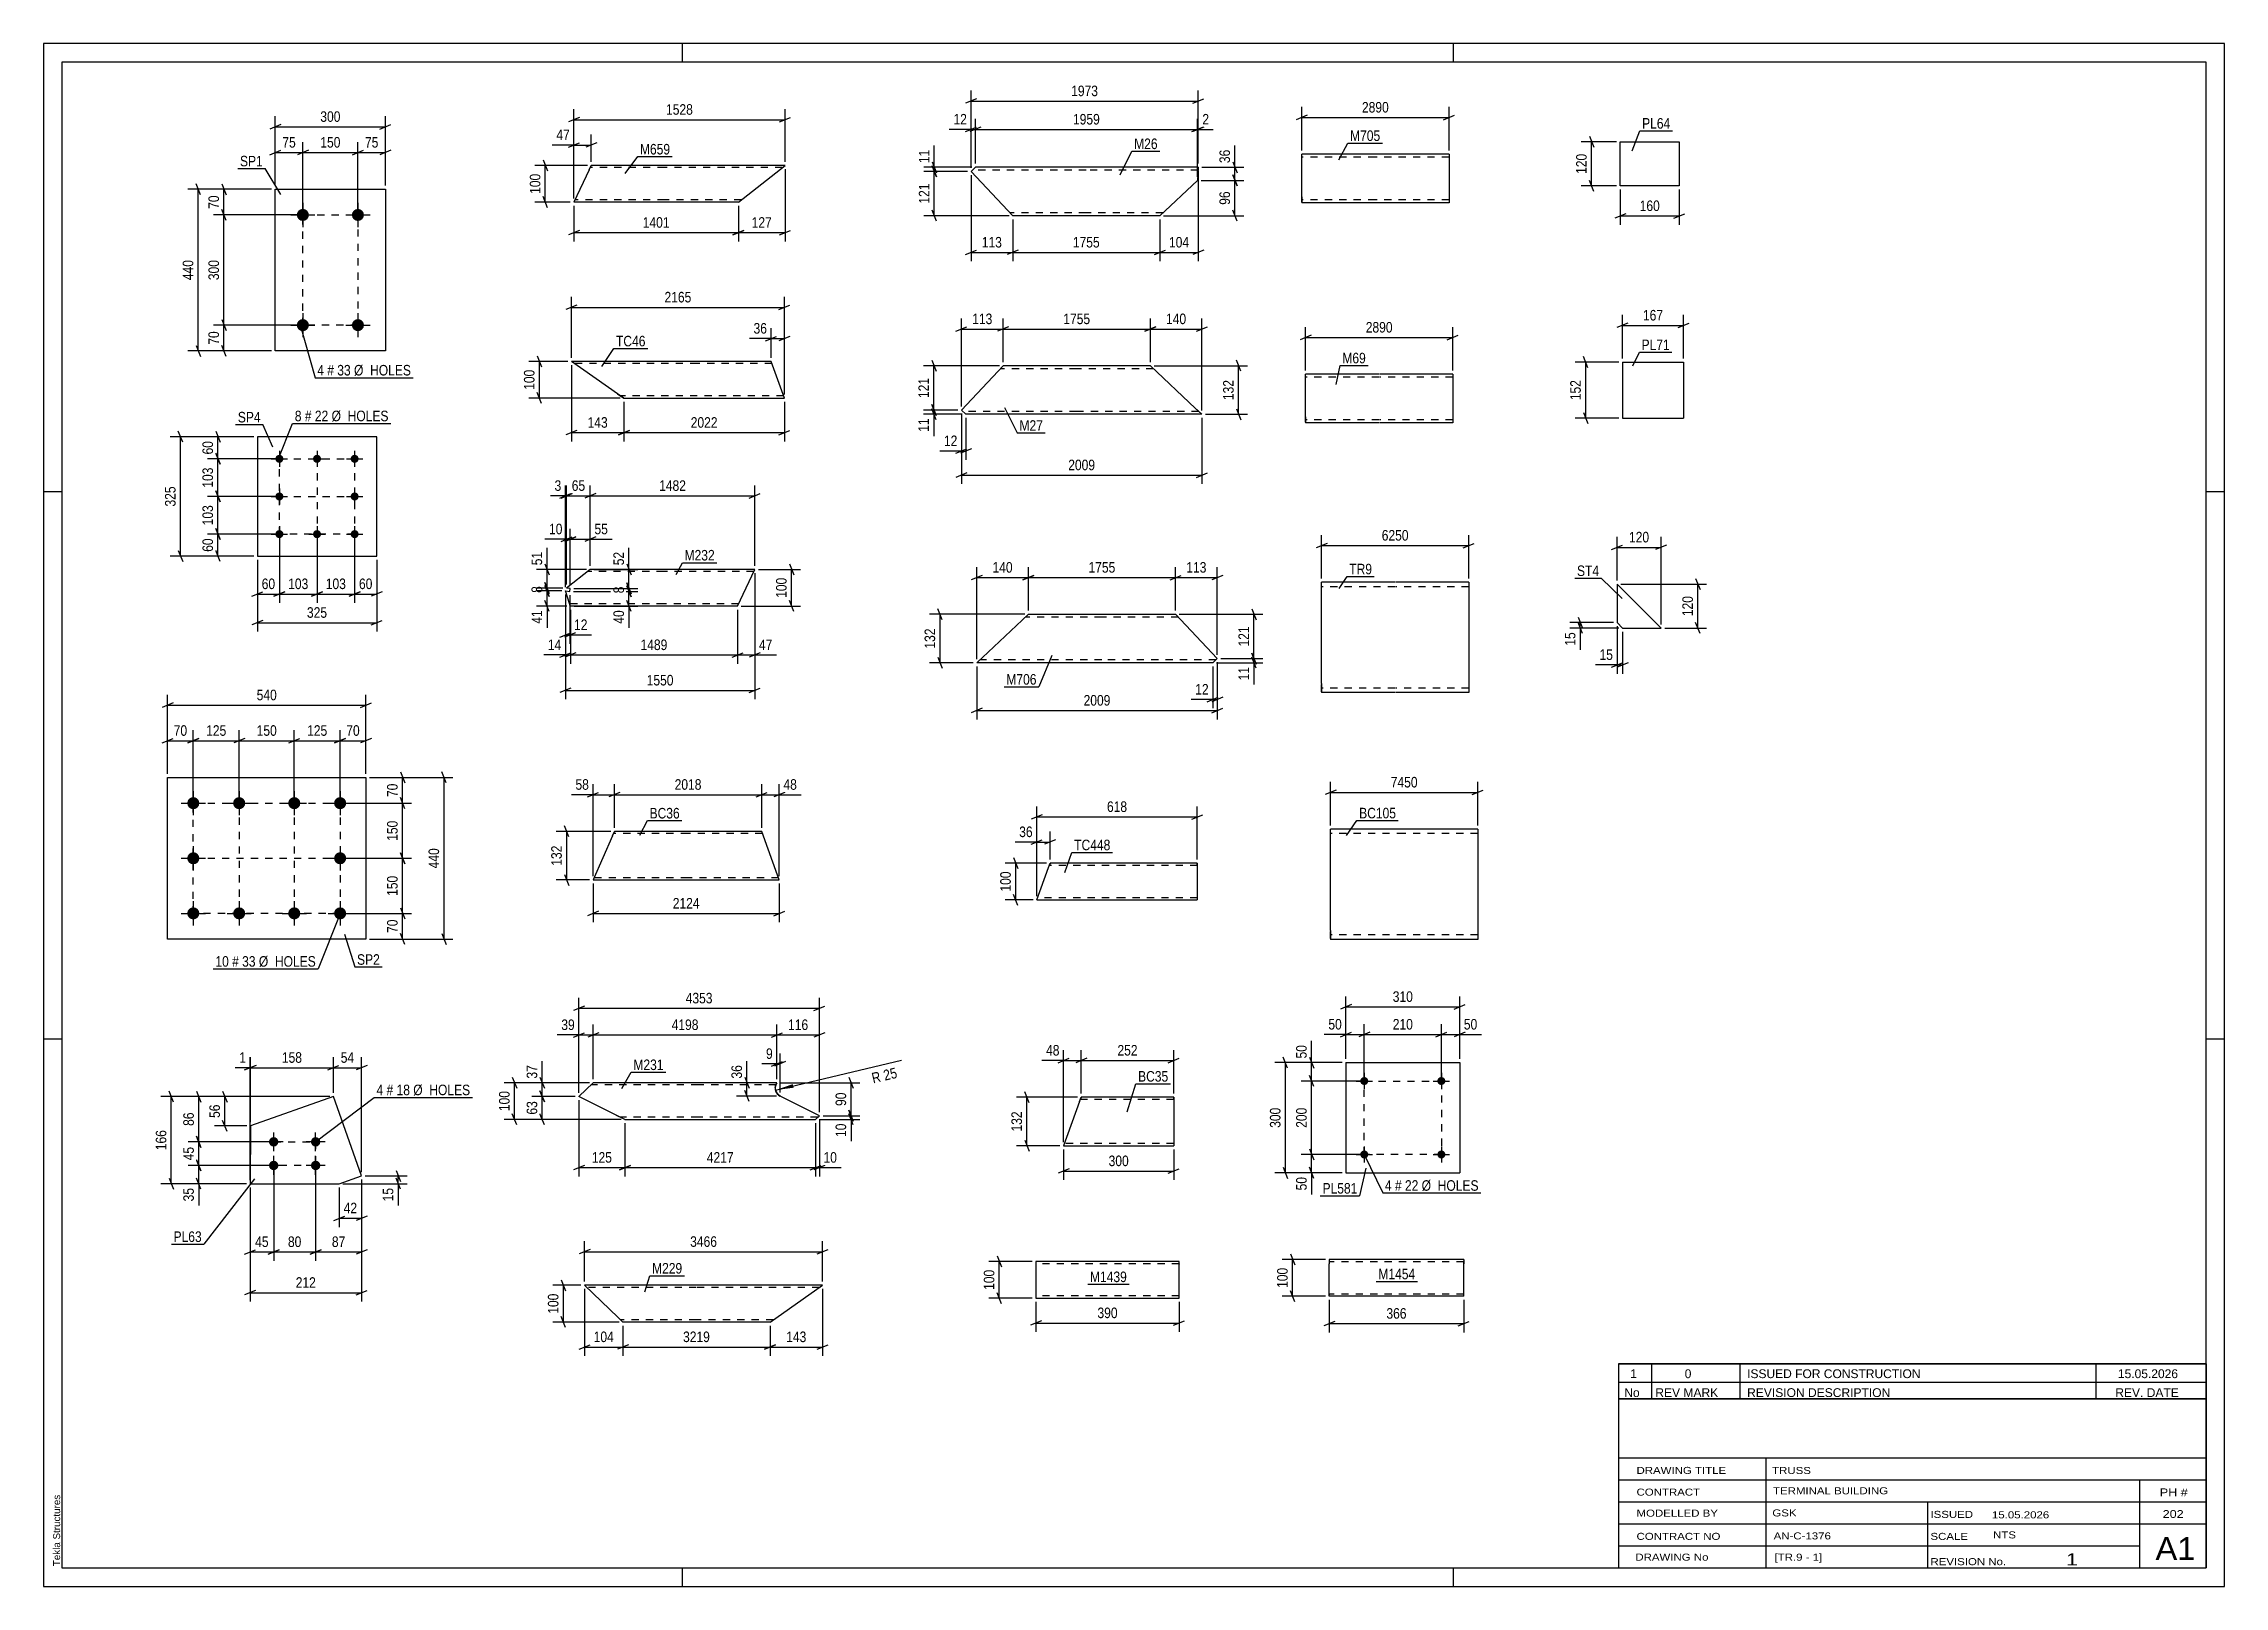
# Paper-space layout 'Layout1' of a CAD drawing. Header units: millimetres. Extents: x 0 to 594, y 0 to 420.
# The model-space entities are those that its viewports show. They can reach past a viewport. Long polylines and large blocks are cut down to what shows.
import ezdxf

# ---------------------------------------------------------------- set-up
doc = ezdxf.new("R2010")
doc.units = ezdxf.units.MM
doc.linetypes.add('DXK_LINE_DOT2', pattern=[3.9198, 1.9599, -1.9599])
doc.layers.add('Viewport layer', color=7, linetype='Continuous', plot=False)
doc.styles.add('Arial', font='ARIAL.TTF', dxfattribs={"height": 0.2})
doc.styles.add('Arial Narrow', font='ARIALN.TTF', dxfattribs={"height": 0.2})

# ---------------------------------------------------------------- blocks, each defined once
blk = doc.blocks.new('Unknown-389636869-1131')
at = {"color": 5, "linetype": 'Continuous'}
for p, q in [((594, 420), (0, 420)), ((0, 420), (0, 0)), ((174, 415), (174, 420)), ((384, 415), (384, 420)), ((594, 0), (594, 420)), ((589, 415), (5, 415)), ((5, 415), (5, 5)), ((589, 5), (589, 415)), ((5, 298), (0, 298)), ((594, 298), (589, 298)), ((5, 149), (0, 149)), ((594, 149), (589, 149)), ((0, 0), (594, 0)), ((5, 5), (589, 5)), ((174, 0), (174, 5)), ((384, 0), (384, 5))]:
    blk.add_line(p, q, dxfattribs=at)
at = {"color": 174, "linetype": 'Continuous', "style": 'Arial'}
blk.add_text('Tekla Structures', height=1.9102, rotation=90, dxfattribs=at).set_placement((4.5, 5.5))
blk = doc.blocks.new('Unknown-389636869-28456')
at = {"color": 7, "linetype": 'Continuous'}
for p, q in [((429, 51.05), (429, 5)), ((429, 51.05), (589, 51.05)), ((589, 51), (589, 5)), ((429, 35), (589, 35)), ((469.14, 35), (469.14, 5)), ((429, 29), (589, 29)), ((571, 5.05), (571, 29.05)), ((429, 23), (589, 23)), ((513.14, 23), (513.14, 5)), ((429, 17), (589, 17)), ((429, 11), (571, 11)), ((429, 5), (589, 5))]:
    blk.add_line(p, q, dxfattribs=at)
at = {"color": 7, "style": 'Arial Narrow'}
for s, height, width, p in [('DRAWING TITLE', 1.9089, 1.425378, (433.88, 30.61)), ('TRUSS', 1.909, 1.425378, (470.81, 30.59)), ('CONTRACT', 1.909, 1.425378, (433.88, 24.71)), ('TERMINAL BUILDING', 1.9089, 1.425378, (471.06, 25.07)), ('MODELLED BY', 1.9089, 1.425378, (433.88, 18.98)), ('GSK', 1.909, 1.425378, (470.88, 19.04)), ('ISSUED', 1.909, 1.425378, (513.94, 18.64)), ('15.05.2026', 1.909, 1.425378, (530.69, 18.52)), ('CONTRACT NO', 1.9089, 1.425378, (433.88, 12.66)), ('AN-C-1376', 1.909, 1.425378, (471.23, 12.78)), ('SCALE', 1.909, 1.425378, (513.94, 12.65)), ('A1', 6.204, 1.25, (575.24, 7.2)), ('DRAWING No', 1.909, 1.425378, (433.56, 7)), ('[TR.9 - 1]', 1.909, 1.425378, (471.46, 6.99)), ('REVISION No.', 1.9089, 1.425378, (513.94, 5.77)), ('1', 3.34, 1.5, (550.91, 5.68))]:
    blk.add_text(s, height=height, dxfattribs=dict(at, width=width)).set_placement(p)
at = {"color": 7, "linetype": 'Continuous', "style": 'Arial Narrow'}
for s, height, width, p in [('PH #', 2.1, 1.42538, (576.4, 24.55)), ('202', 2.1, 1.42538, (577.19, 18.65)), ('NTS', 1.909, 1.425378, (531, 13.05))]:
    blk.add_text(s, height=height, dxfattribs=dict(at, width=width)).set_placement(p)
blk = doc.blocks.new('Unknown-389636869-28457')
at = {"color": 7, "linetype": 'Continuous'}
for p, q in [((429, 60.55), (589, 60.55)), ((589, 60.55), (429, 60.55)), ((429, 60.55), (429, 55.55)), ((438, 60.55), (438, 55.55)), ((462, 60.55), (462, 55.55)), ((559, 60.55), (559, 55.55)), ((589, 60.55), (589, 55.55)), ((429, 55.55), (589, 55.55)), ((429, 55.55), (429, 51.05)), ((429, 55.55), (589, 55.55)), ((438, 55.55), (438, 51.05)), ((462, 55.55), (462, 51.05)), ((559, 55.55), (559, 51.05)), ((589, 55.55), (589, 51.05)), ((589, 51.05), (429, 51.05))]:
    blk.add_line(p, q, dxfattribs=at)
at = {"color": 7, "linetype": 'Continuous', "style": 'Arial Narrow'}
for s, height, width, p in [('No', 2.386, 1.2, (430.54, 51.55)), ('1', 2.39, 1.196471, (432.16, 56.7)), ('REV MARK', 2.386, 1.2, (439, 51.55)), ('0', 2.39, 1.196471, (447, 56.7)), ('REVISION DESCRIPTION', 2.3861, 1.2, (464, 51.55)), ('ISSUED FOR CONSTRUCTION', 2.3861, 1.196471, (464, 56.7)), ('REV. DATE', 2.386, 1.2, (564.28, 51.55)), ('15.05.2026', 2.386, 1.196471, (565, 56.7))]:
    blk.add_text(s, height=height, dxfattribs=dict(at, width=width)).set_placement(p)
blk = doc.blocks.new('Part-389636869-4834 - 4828')
at = {"color": 2, "linetype": 'Continuous'}
for p, q in [((145.79, 133.4), (149.72, 137.12)), ((178.34, 137.12), (149.72, 137.12)), ((199.73, 137.12), (178.44, 137.12)), ((199.51, 136.69), (199.3, 135.92)), ((199.51, 136.69), (199.73, 137.12)), ((158.34, 127.12), (145.79, 133.4)), ((199.27, 135.79), (199.3, 135.92)), ((200.59, 133.47), (199.85, 134.05)), ((211.3, 128.11), (200.59, 133.47)), ((158.34, 127.12), (178.34, 127.12)), ((178.44, 127.12), (210.25, 127.12)), ((211.3, 128.11), (210.25, 127.12))]:
    blk.add_line(p, q, dxfattribs=at)
at = {"color": 7, "linetype": 'DXK_LINE_DOT2'}
for p, q in [((199.55, 136.77), (199.51, 136.69)), ((178.34, 136.52), (149.09, 136.52)), ((199.47, 136.52), (178.44, 136.52)), ((199.3, 135.92), (199.27, 135.79)), ((199.27, 135.79), (199.3, 135.92)), ((199.3, 135.92), (199.27, 135.79)), ((199.85, 134.05), (200.59, 133.47)), ((200.59, 133.47), (199.85, 134.05)), ((199.85, 134.05), (200.59, 133.47)), ((155.94, 128.32), (158.34, 127.12)), ((178.34, 127.72), (157.14, 127.72)), ((210.89, 127.72), (178.44, 127.72))]:
    blk.add_line(p, q, dxfattribs=at)
at = {"color": 2, "linetype": 'Continuous'}
blk.add_arc((201.66, 135.62), 2.4, 175.9254, 220.9254, dxfattribs=at)
at = {"color": 7, "linetype": 'DXK_LINE_DOT2'}
blk.add_arc((201.66, 135.62), 2.4, 175.9254, 220.9254, dxfattribs=at)
blk.add_arc((201.66, 135.62), 2.4, 175.9254, 220.9254, dxfattribs=at)
blk.add_arc((201.66, 135.62), 2.4, 175.9254, 220.9254, dxfattribs=at)
blk = doc.blocks.new('Part-389636869-2664 - 2648')
at = {"color": 2, "linetype": 'Continuous'}
for p, q in [((363.73, 330), (343.73, 330)), ((343.73, 318.4), (343.73, 330)), ((383.83, 330), (363.83, 330)), ((383.83, 330), (383.83, 316.8)), ((343.73, 318.4), (343.73, 316.8)), ((363.73, 316.8), (343.73, 316.8)), ((383.83, 316.8), (363.83, 316.8))]:
    blk.add_line(p, q, dxfattribs=at)
at = {"color": 7, "linetype": 'DXK_LINE_DOT2'}
for p, q in [((363.73, 329.2), (343.73, 329.2)), ((383.83, 329.2), (363.83, 329.2)), ((343.73, 316.93), (343.73, 318.4)), ((343.73, 317.6), (343.73, 317.67)), ((363.73, 317.6), (343.73, 317.6)), ((383.83, 317.6), (363.83, 317.6)), ((383.83, 317.6), (383.83, 317.67))]:
    blk.add_line(p, q, dxfattribs=at)
blk = doc.blocks.new('Part-389636869-4658 - 4655')
at = {"color": 2, "linetype": 'Continuous'}
for p, q in [((156.34, 324.7), (143.77, 333.5)), ((178.05, 333.5), (143.77, 333.5)), ((198.15, 333.5), (178.15, 333.5)), ((201.79, 323.5), (198.15, 333.5)), ((156.34, 324.7), (158.05, 323.5)), ((158.05, 323.5), (178.05, 323.5)), ((178.15, 323.5), (201.79, 323.5))]:
    blk.add_line(p, q, dxfattribs=at)
at = {"color": 7, "linetype": 'DXK_LINE_DOT2'}
for p, q in [((178.05, 332.9), (144.63, 332.9)), ((198.37, 332.9), (178.15, 332.9)), ((157.92, 323.59), (156.34, 324.7)), ((178.05, 324.1), (157.19, 324.1)), ((201.57, 324.1), (178.15, 324.1))]:
    blk.add_line(p, q, dxfattribs=at)
blk = doc.blocks.new('Part-389636869-2331 - 2314')
at = {"color": 2, "linetype": 'Continuous'}
for p, q in [((250.01, 320.22), (261.36, 332.29)), ((281.36, 332.29), (261.36, 332.29)), ((301.46, 332.29), (281.46, 332.29)), ((301.46, 332.29), (313.79, 320.69)), ((251.21, 319.09), (250.01, 320.22)), ((281.36, 319.09), (251.21, 319.09)), ((315.49, 319.09), (281.46, 319.09)), ((315.49, 319.09), (313.79, 320.69))]:
    blk.add_line(p, q, dxfattribs=at)
at = {"color": 7, "linetype": 'DXK_LINE_DOT2'}
for p, q in [((281.36, 331.49), (260.6, 331.49)), ((302.31, 331.49), (281.46, 331.49)), ((281.36, 319.89), (250.36, 319.89)), ((314.64, 319.89), (281.46, 319.89)), ((314.12, 320.38), (314.39, 320.12)), ((314.39, 320.12), (314.44, 320.08)), ((314.44, 320.08), (314.58, 319.95)), ((314.58, 319.95), (314.64, 319.89))]:
    blk.add_line(p, q, dxfattribs=at)
blk = doc.blocks.new('Part-389636869-4761 - 4744')
at = {"color": 2, "linetype": 'Continuous'}
for p, q in [((156.53, 73.16), (147.37, 81.96)), ((177.77, 81.96), (147.37, 81.96)), ((212.16, 81.96), (177.87, 81.96)), ((197.87, 71.96), (212.16, 81.96)), ((156.53, 73.16), (157.77, 71.96)), ((177.77, 71.96), (157.77, 71.96)), ((197.87, 71.96), (177.87, 71.96))]:
    blk.add_line(p, q, dxfattribs=at)
at = {"color": 7, "linetype": 'DXK_LINE_DOT2'}
for p, q in [((177.77, 81.36), (147.99, 81.36)), ((211.3, 81.36), (177.87, 81.36)), ((157.68, 72.05), (156.53, 73.16)), ((177.77, 72.56), (157.15, 72.56)), ((198.73, 72.56), (177.87, 72.56))]:
    blk.add_line(p, q, dxfattribs=at)
blk = doc.blocks.new('Part-389636869-2468 - 2452')
at = {"color": 2, "linetype": 'Continuous'}
for p, q in [((253.81, 386.35), (252.61, 385.22)), ((283.96, 386.35), (253.81, 386.35)), ((314.49, 386.35), (284.06, 386.35)), ((314.49, 386.35), (314.27, 382.75)), ((263.96, 373.15), (252.61, 385.22)), ((314.27, 382.75), (304.06, 373.15)), ((283.96, 373.15), (263.96, 373.15)), ((304.06, 373.15), (284.06, 373.15))]:
    blk.add_line(p, q, dxfattribs=at)
at = {"color": 7, "linetype": 'DXK_LINE_DOT2'}
for p, q in [((314.49, 386.35), (314.43, 385.36)), ((283.96, 385.55), (252.96, 385.55)), ((314.44, 385.55), (284.06, 385.55)), ((283.96, 373.95), (263.21, 373.95)), ((304.91, 373.95), (284.06, 373.95))]:
    blk.add_line(p, q, dxfattribs=at)
blk = doc.blocks.new('Part-389636869-27781 - 27780')
at = {"color": 2, "linetype": 'Continuous'}
for p, q in [((354.72, 142.58), (354.72, 112.58)), ((354.72, 142.58), (385.72, 142.58)), ((385.72, 142.58), (385.72, 112.58)), ((354.72, 112.58), (385.72, 112.58))]:
    blk.add_line(p, q, dxfattribs=at)
blk = doc.blocks.new('Bolt-389636869-27782 - 27780')
at = {"linetype": 'Continuous'}
for points in [[(360.82, 117.58, -1), (358.62, 117.58, -1)], [(381.82, 117.58, -1), (379.62, 117.58, -1)]]:
    blk.add_hatch(color=1, dxfattribs=at).paths.add_polyline_path(points)
at = {"color": 1, "linetype": 'Continuous'}
for p, q in [((359.72, 119.78), (359.72, 115.38)), ((380.72, 119.78), (380.72, 115.38)), ((357.52, 117.58), (361.92, 117.58)), ((378.52, 117.58), (382.92, 117.58))]:
    blk.add_line(p, q, dxfattribs=at)
blk = doc.blocks.new('Bolt-389636869-27783 - 27780')
at = {"linetype": 'Continuous'}
for points in [[(360.82, 137.58, -1), (358.62, 137.58, -1)], [(381.82, 137.58, -1), (379.62, 137.58, -1)]]:
    blk.add_hatch(color=1, dxfattribs=at).paths.add_polyline_path(points)
at = {"color": 1, "linetype": 'Continuous'}
for p, q in [((357.52, 137.58), (361.92, 137.58)), ((359.72, 139.78), (359.72, 135.38)), ((378.52, 137.58), (382.92, 137.58)), ((380.72, 139.78), (380.72, 135.38))]:
    blk.add_line(p, q, dxfattribs=at)
blk = doc.blocks.new('Part-389636869-2687 - 2681')
at = {"color": 2, "linetype": 'Continuous'}
for p, q in [((273.72, 195.69), (274.15, 196.89)), ((294.15, 196.89), (274.15, 196.89)), ((314.25, 196.89), (294.25, 196.89)), ((314.25, 196.89), (314.25, 196.8)), ((314.25, 196.8), (314.25, 186.89)), ((270.51, 186.89), (273.72, 195.69)), ((270.51, 186.89), (294.15, 186.89)), ((294.25, 186.89), (314.25, 186.89))]:
    blk.add_line(p, q, dxfattribs=at)
at = {"color": 7, "linetype": 'DXK_LINE_DOT2'}
for p, q in [((294.15, 196.29), (273.94, 196.29)), ((274.12, 196.8), (274.03, 196.54)), ((274.15, 196.89), (274.12, 196.8)), ((314.25, 196.29), (294.25, 196.29)), ((314.25, 196.54), (314.25, 196.89)), ((270.51, 186.89), (270.55, 186.98)), ((294.15, 187.49), (270.73, 187.49)), ((314.25, 187.49), (294.25, 187.49))]:
    blk.add_line(p, q, dxfattribs=at)
blk = doc.blocks.new('Part-389636869-4609 - 4602')
at = {"color": 2, "linetype": 'Continuous'}
for p, q in [((282.2, 131.97), (277.83, 119.97)), ((282.2, 131.97), (282.64, 133.17)), ((307.83, 133.17), (282.64, 133.17)), ((307.83, 133.17), (307.83, 133.08)), ((307.83, 133.08), (307.83, 119.97)), ((277.83, 119.97), (307.83, 119.97))]:
    blk.add_line(p, q, dxfattribs=at)
at = {"color": 7, "linetype": 'DXK_LINE_DOT2'}
for p, q in [((307.83, 132.57), (282.42, 132.57)), ((282.6, 133.08), (282.51, 132.82)), ((282.64, 133.17), (282.6, 133.08)), ((307.83, 132.82), (307.83, 133.17)), ((307.83, 120.57), (278.05, 120.57))]:
    blk.add_line(p, q, dxfattribs=at)
blk = doc.blocks.new('Part-389636869-5161 - 5155')
at = {"color": 2, "linetype": 'Continuous'}
for p, q in [((148.91, 276.86), (142.44, 271.77)), ((168.91, 276.86), (148.91, 276.86)), ((193.72, 276.86), (169.01, 276.86)), ((189.01, 266.86), (193.72, 276.86)), ((142.12, 270.99), (143.35, 270.87)), ((143.24, 267.6), (142.12, 270.99)), ((143.43, 271.67), (142.44, 271.77)), ((143.45, 266.95), (143.24, 267.6)), ((143.35, 270.87), (143.43, 271.67)), ((143.48, 266.86), (143.45, 266.95)), ((168.91, 266.86), (143.48, 266.86)), ((189.01, 266.86), (169.01, 266.86))]:
    blk.add_line(p, q, dxfattribs=at)
at = {"color": 7, "linetype": 'DXK_LINE_DOT2'}
for p, q in [((168.91, 276.26), (148.15, 276.26)), ((193.44, 276.26), (169.01, 276.26)), ((143.24, 267.6), (143.36, 267.21)), ((168.91, 267.46), (143.28, 267.46)), ((189.29, 267.46), (169.01, 267.46))]:
    blk.add_line(p, q, dxfattribs=at)
blk = doc.blocks.new('Bolt-389636869-5806 - 5744')
at = {"linetype": 'Continuous'}
for points in [[(70.61, 375.01, -1), (70.61, 371.71, -1)], [(85.61, 375.01, -1), (85.61, 371.71, -1)], [(70.61, 345.01, -1), (70.61, 341.71, -1)], [(85.61, 345.01, -1), (85.61, 341.71, -1)]]:
    blk.add_hatch(color=1, dxfattribs=at).paths.add_polyline_path(points)
at = {"color": 1, "linetype": 'Continuous'}
for p, q in [((70.61, 376.66), (70.61, 370.06)), ((85.61, 376.66), (85.61, 370.06)), ((67.31, 373.36), (73.91, 373.36)), ((82.31, 373.36), (88.91, 373.36)), ((70.61, 346.66), (70.61, 340.06)), ((85.61, 346.66), (85.61, 340.06)), ((67.31, 343.36), (73.91, 343.36)), ((82.31, 343.36), (88.91, 343.36))]:
    blk.add_line(p, q, dxfattribs=at)
blk = doc.blocks.new('Part-389636869-5811 - 5744')
at = {"color": 2, "linetype": 'Continuous'}
for p, q in [((63.11, 336.36), (63.11, 380.36)), ((63.11, 380.36), (93.11, 380.36)), ((93.11, 380.36), (93.11, 336.36)), ((93.11, 336.36), (63.11, 336.36))]:
    blk.add_line(p, q, dxfattribs=at)
blk = doc.blocks.new('Bolt-389636869-5944 - 5910')
at = {"linetype": 'Continuous'}
for points in [[(40.77, 214.87, -1), (40.77, 211.57, -1)], [(53.27, 214.87, -1), (53.27, 211.57, -1)], [(68.27, 214.87, -1), (68.27, 211.57, -1)], [(80.77, 214.87, -1), (80.77, 211.57, -1)], [(40.77, 199.87, -1), (40.77, 196.57, -1)], [(80.77, 199.87, -1), (80.77, 196.57, -1)], [(40.77, 184.87, -1), (40.77, 181.57, -1)], [(53.27, 184.87, -1), (53.27, 181.57, -1)], [(68.27, 184.87, -1), (68.27, 181.57, -1)], [(80.77, 184.87, -1), (80.77, 181.57, -1)]]:
    blk.add_hatch(color=1, dxfattribs=at).paths.add_polyline_path(points)
at = {"color": 1, "linetype": 'Continuous'}
for p, q in [((40.77, 216.52), (40.77, 209.92)), ((53.27, 216.52), (53.27, 209.92)), ((68.27, 216.52), (68.27, 209.92)), ((80.77, 216.52), (80.77, 209.92)), ((37.47, 213.22), (44.07, 213.22)), ((49.97, 213.22), (56.57, 213.22)), ((64.97, 213.22), (71.57, 213.22)), ((77.47, 213.22), (84.07, 213.22)), ((37.47, 198.22), (44.07, 198.22)), ((40.77, 201.52), (40.77, 194.92)), ((77.47, 198.22), (84.07, 198.22)), ((80.77, 201.52), (80.77, 194.92)), ((40.77, 186.52), (40.77, 179.92)), ((53.27, 186.52), (53.27, 179.92)), ((68.27, 186.52), (68.27, 179.92)), ((80.77, 186.52), (80.77, 179.92)), ((37.47, 183.22), (44.07, 183.22)), ((49.97, 183.22), (56.57, 183.22)), ((64.97, 183.22), (71.57, 183.22)), ((77.47, 183.22), (84.07, 183.22))]:
    blk.add_line(p, q, dxfattribs=at)
blk = doc.blocks.new('Part-389636869-5949 - 5910')
at = {"color": 2, "linetype": 'Continuous'}
for p, q in [((33.77, 176.22), (33.77, 220.22)), ((33.77, 220.22), (87.77, 220.22)), ((87.77, 220.22), (87.77, 176.22)), ((87.77, 176.22), (33.77, 176.22))]:
    blk.add_line(p, q, dxfattribs=at)
blk = doc.blocks.new('Part-389636869-6065 - 6059')
at = {"color": 2, "linetype": 'Continuous'}
for p, q in [((428.57, 272.87), (428.57, 262.37)), ((428.57, 272.87), (440.57, 260.87)), ((428.57, 262.37), (430.07, 260.87)), ((430.07, 260.87), (440.57, 260.87))]:
    blk.add_line(p, q, dxfattribs=at)
blk = doc.blocks.new('Part-389636869-6115 - 6109')
at = {"color": 2, "linetype": 'Continuous'}
for p, q in [((148.58, 385.64), (149.15, 386.84)), ((169.15, 386.84), (149.15, 386.84)), ((201.96, 386.84), (169.25, 386.84)), ((189.25, 376.84), (201.96, 386.84)), ((148.58, 385.64), (144.44, 376.84)), ((169.15, 376.84), (144.44, 376.84)), ((189.25, 376.84), (169.25, 376.84))]:
    blk.add_line(p, q, dxfattribs=at)
at = {"color": 7, "linetype": 'DXK_LINE_DOT2'}
for p, q in [((169.15, 386.24), (148.87, 386.24)), ((149.15, 386.84), (148.98, 386.49)), ((201.2, 386.24), (169.25, 386.24)), ((169.15, 377.44), (144.72, 377.44)), ((190.01, 377.44), (169.25, 377.44))]:
    blk.add_line(p, q, dxfattribs=at)
blk = doc.blocks.new('Bolt-389636869-6228 - 6194')
at = {"linetype": 'Continuous'}
for points in [[(64.22, 308.07, -1), (64.22, 305.87, -1)], [(74.47, 308.07, -1), (74.47, 305.87, -1)], [(84.72, 308.07, -1), (84.72, 305.87, -1)], [(64.22, 297.82, -1), (64.22, 295.62, -1)], [(84.72, 297.82, -1), (84.72, 295.62, -1)], [(64.22, 287.57, -1), (64.22, 285.37, -1)], [(74.47, 287.57, -1), (74.47, 285.37, -1)], [(84.72, 287.57, -1), (84.72, 285.37, -1)]]:
    blk.add_hatch(color=1, dxfattribs=at).paths.add_polyline_path(points)
at = {"color": 1, "linetype": 'Continuous'}
for p, q in [((64.22, 309.17), (64.22, 304.77)), ((74.47, 309.17), (74.47, 304.77)), ((84.72, 309.17), (84.72, 304.77)), ((62.02, 306.97), (66.42, 306.97)), ((72.27, 306.97), (76.67, 306.97)), ((82.52, 306.97), (86.92, 306.97)), ((64.22, 298.92), (64.22, 294.52)), ((84.72, 298.92), (84.72, 294.52)), ((62.02, 296.72), (66.42, 296.72)), ((82.52, 296.72), (86.92, 296.72)), ((62.02, 286.47), (66.42, 286.47)), ((64.22, 288.67), (64.22, 284.27)), ((72.27, 286.47), (76.67, 286.47)), ((74.47, 288.67), (74.47, 284.27)), ((82.52, 286.47), (86.92, 286.47)), ((84.72, 288.67), (84.72, 284.27))]:
    blk.add_line(p, q, dxfattribs=at)
blk = doc.blocks.new('Part-389636869-6233 - 6194')
at = {"color": 2, "linetype": 'Continuous'}
for p, q in [((58.22, 312.97), (58.22, 280.47)), ((90.72, 312.97), (58.22, 312.97)), ((90.72, 280.47), (90.72, 312.97)), ((58.22, 280.47), (90.72, 280.47))]:
    blk.add_line(p, q, dxfattribs=at)
blk = doc.blocks.new('Part-389636869-6340 - 6334')
at = {"color": 2, "linetype": 'Continuous'}
for p, q in [((429.46, 381.27), (429.46, 393.27)), ((429.46, 393.27), (445.51, 393.27)), ((445.51, 393.27), (445.51, 381.27)), ((445.51, 381.27), (429.46, 381.27))]:
    blk.add_line(p, q, dxfattribs=at)
blk = doc.blocks.new('Part-389636869-6383 - 6367')
at = {"color": 2, "linetype": 'Continuous'}
for p, q in [((430.04, 333.28), (430.04, 318.08)), ((430.04, 333.28), (446.71, 333.28)), ((446.71, 333.28), (446.71, 318.08)), ((430.04, 318.08), (446.71, 318.08))]:
    blk.add_line(p, q, dxfattribs=at)
blk = doc.blocks.new('Part-389636869-6416 - 6410')
at = {"color": 2, "linetype": 'Continuous'}
for p, q in [((362.7, 389.9), (342.7, 389.9)), ((342.7, 378.3), (342.7, 389.9)), ((382.8, 389.9), (362.8, 389.9)), ((382.8, 389.9), (382.8, 376.7)), ((342.7, 378.3), (342.7, 376.7)), ((362.7, 376.7), (342.7, 376.7)), ((382.8, 376.7), (362.8, 376.7))]:
    blk.add_line(p, q, dxfattribs=at)
at = {"color": 7, "linetype": 'DXK_LINE_DOT2'}
for p, q in [((362.7, 389.1), (342.7, 389.1)), ((382.8, 389.1), (362.8, 389.1)), ((342.7, 376.82), (342.7, 378.3)), ((342.7, 377.5), (342.7, 377.56)), ((362.7, 377.5), (342.7, 377.5)), ((382.8, 377.5), (362.8, 377.5)), ((382.8, 377.5), (382.8, 377.56))]:
    blk.add_line(p, q, dxfattribs=at)
blk = doc.blocks.new('Part-389636869-6439 - 6433')
at = {"color": 2, "linetype": 'Continuous'}
for p, q in [((266.51, 263.04), (254.18, 251.44)), ((268.22, 264.64), (266.51, 263.04)), ((268.22, 264.64), (288.22, 264.64)), ((288.32, 264.64), (308.32, 264.64)), ((319.67, 252.57), (308.32, 264.64)), ((288.22, 251.44), (254.18, 251.44)), ((318.46, 251.44), (288.32, 251.44)), ((318.46, 251.44), (319.67, 252.57))]:
    blk.add_line(p, q, dxfattribs=at)
at = {"color": 7, "linetype": 'DXK_LINE_DOT2'}
for p, q in [((288.22, 263.84), (267.37, 263.84)), ((309.07, 263.84), (288.32, 263.84)), ((255.03, 252.24), (255.1, 252.3)), ((288.22, 252.24), (255.03, 252.24)), ((319.31, 252.24), (288.32, 252.24))]:
    blk.add_line(p, q, dxfattribs=at)
blk = doc.blocks.new('Part-389636869-6566 - 6560')
at = {"color": 2, "linetype": 'Continuous'}
for p, q in [((154.96, 204.33), (149.65, 192.33)), ((154.96, 204.33), (155.49, 205.53)), ((175.49, 205.53), (155.49, 205.53)), ((195.59, 205.53), (175.59, 205.53)), ((200.39, 192.33), (195.59, 205.53)), ((149.65, 192.33), (175.49, 192.33)), ((175.59, 192.33), (200.39, 192.33))]:
    blk.add_line(p, q, dxfattribs=at)
at = {"color": 7, "linetype": 'DXK_LINE_DOT2'}
for p, q in [((175.49, 204.93), (155.22, 204.93)), ((155.45, 205.44), (155.33, 205.18)), ((155.49, 205.53), (155.45, 205.44)), ((195.8, 204.93), (175.59, 204.93)), ((175.49, 192.93), (149.92, 192.93)), ((200.18, 192.93), (175.59, 192.93))]:
    blk.add_line(p, q, dxfattribs=at)
blk = doc.blocks.new('Part-389636869-6683 - 6675')
at = {"color": 2, "linetype": 'Continuous'}
for p, q in [((368.09, 273.36), (348.09, 273.36)), ((348.09, 245.76), (348.09, 273.36)), ((388.19, 273.36), (368.19, 273.36)), ((388.19, 273.36), (388.19, 243.36)), ((348.09, 245.76), (348.09, 243.36)), ((368.09, 243.36), (348.09, 243.36)), ((388.19, 243.36), (368.19, 243.36))]:
    blk.add_line(p, q, dxfattribs=at)
at = {"color": 7, "linetype": 'DXK_LINE_DOT2'}
for p, q in [((368.09, 272.16), (348.09, 272.16)), ((388.19, 272.16), (368.19, 272.16)), ((348.09, 243.55), (348.09, 245.76)), ((348.09, 244.56), (348.09, 244.65)), ((368.09, 244.56), (348.09, 244.56)), ((388.19, 244.56), (368.19, 244.56)), ((388.19, 244.56), (388.19, 244.65))]:
    blk.add_line(p, q, dxfattribs=at)
blk = doc.blocks.new('Part-389636869-6708 - 6700')
at = {"color": 2, "linetype": 'Continuous'}
for p, q in [((370.55, 206.15), (350.55, 206.15)), ((350.55, 178.55), (350.55, 206.15)), ((390.65, 206.15), (370.65, 206.15)), ((390.65, 206.15), (390.65, 176.15)), ((350.55, 178.55), (350.55, 176.15)), ((370.55, 176.15), (350.55, 176.15)), ((390.65, 176.15), (370.65, 176.15))]:
    blk.add_line(p, q, dxfattribs=at)
at = {"color": 7, "linetype": 'DXK_LINE_DOT2'}
for p, q in [((370.55, 204.95), (350.55, 204.95)), ((390.65, 204.95), (370.65, 204.95)), ((350.55, 176.34), (350.55, 178.55)), ((350.55, 177.35), (350.55, 177.44)), ((370.55, 177.35), (350.55, 177.35)), ((390.65, 177.35), (370.65, 177.35)), ((390.65, 177.35), (390.65, 177.44))]:
    blk.add_line(p, q, dxfattribs=at)
blk = doc.blocks.new('Bolt-389636869-6864 - 6830')
at = {"linetype": 'Continuous'}
for points in [[(61.38, 121.02, -1), (63.95, 121.02, -1)], [(72.81, 121.02, -1), (75.38, 121.02, -1)], [(61.38, 114.59, -1), (63.95, 114.59, -1)], [(72.81, 114.59, -1), (75.38, 114.59, -1)]]:
    blk.add_hatch(color=1, dxfattribs=at).paths.add_polyline_path(points)
at = {"color": 1, "linetype": 'Continuous'}
for p, q in [((65.24, 121.02), (60.1, 121.02)), ((62.67, 118.45), (62.67, 123.59)), ((76.67, 121.02), (71.52, 121.02)), ((74.1, 118.45), (74.1, 123.59)), ((65.24, 114.59), (60.1, 114.59)), ((62.67, 112.02), (62.67, 117.17)), ((76.67, 114.59), (71.52, 114.59)), ((74.1, 112.02), (74.1, 117.17))]:
    blk.add_line(p, q, dxfattribs=at)
blk = doc.blocks.new('Part-389636869-6869 - 6830')
at = {"color": 2, "linetype": 'Continuous'}
for p, q in [((78.93, 133.35), (56.35, 125.34)), ((86.59, 111.75), (78.93, 133.35)), ((56.35, 125.34), (56.24, 109.59)), ((56.24, 109.59), (80.52, 109.59)), ((80.52, 109.59), (86.59, 111.75))]:
    blk.add_line(p, q, dxfattribs=at)
blk = doc.blocks.new('Part-389636869-27774 - 27773')
at = {"color": 2, "linetype": 'Continuous'}
for p, q in [((350.2, 88.99), (350.2, 87.79)), ((386.8, 88.99), (350.2, 88.99)), ((350.2, 79.73), (350.2, 87.79)), ((386.8, 88.99), (386.8, 88.9)), ((386.8, 88.9), (386.8, 87.79)), ((386.8, 78.99), (386.8, 87.79)), ((350.2, 79.08), (350.2, 79.73)), ((350.2, 78.99), (350.2, 79.08)), ((386.8, 78.99), (350.2, 78.99))]:
    blk.add_line(p, q, dxfattribs=at)
at = {"color": 7, "linetype": 'DXK_LINE_DOT2'}
for p, q in [((386.8, 88.39), (350.2, 88.39)), ((386.8, 87.79), (386.8, 88.64)), ((350.2, 79.73), (350.2, 79.34)), ((350.2, 79.59), (350.2, 79.63)), ((386.8, 79.59), (350.2, 79.59)), ((350.2, 78.99), (350.2, 78.99)), ((386.8, 79.59), (386.8, 79.63))]:
    blk.add_line(p, q, dxfattribs=at)
blk = doc.blocks.new('Part-389636869-27792 - 27791')
at = {"color": 2, "linetype": 'Continuous'}
for p, q in [((309.29, 88.45), (270.3, 88.45)), ((270.3, 88.45), (270.3, 78.54)), ((309.29, 79.65), (309.29, 88.45)), ((270.3, 78.54), (270.3, 78.45)), ((270.3, 78.45), (309.29, 78.45)), ((309.29, 78.45), (309.29, 79.65))]:
    blk.add_line(p, q, dxfattribs=at)
at = {"color": 7, "linetype": 'DXK_LINE_DOT2'}
for p, q in [((309.29, 87.85), (270.3, 87.85)), ((309.29, 87.85), (309.29, 87.8)), ((309.29, 87.8), (309.29, 87.85)), ((309.29, 87.71), (309.29, 87.8)), ((309.29, 87.8), (309.29, 87.71)), ((270.3, 79.05), (270.3, 79.09)), ((309.29, 79.05), (270.3, 79.05)), ((309.29, 79.09), (309.29, 79.42)), ((309.29, 79.05), (309.29, 79.09))]:
    blk.add_line(p, q, dxfattribs=at)
blk = doc.blocks.new('Rectangle-389636869-28174 - 27780')
at = {"color": 1, "linetype": 'DXK_LINE_DOT2'}
blk.add_lwpolyline([(359.72, 137.58), (380.72, 137.58), (380.72, 117.58), (359.72, 117.58), (359.72, 137.58)], close=True, dxfattribs=at)
blk = doc.blocks.new('Rectangle-389636869-5896 - 5744')
at = {"color": 1, "linetype": 'DXK_LINE_DOT2'}
blk.add_lwpolyline([(70.61, 373.36), (85.61, 373.36), (85.61, 343.36), (70.61, 343.36), (70.61, 373.36)], close=True, dxfattribs=at)
blk = doc.blocks.new('Rectangle-389636869-6045 - 5910')
at = {"color": 1, "linetype": 'DXK_LINE_DOT2'}
blk.add_lwpolyline([(40.77, 213.22), (80.77, 213.22), (80.77, 183.22), (40.77, 183.22), (40.77, 213.22)], close=True, dxfattribs=at)
blk = doc.blocks.new('Rectangle-389636869-6320 - 6194')
at = {"color": 1, "linetype": 'DXK_LINE_DOT2'}
blk.add_lwpolyline([(64.22, 306.97), (84.72, 306.97), (84.72, 286.47), (64.22, 286.47), (64.22, 306.97)], close=True, dxfattribs=at)
blk = doc.blocks.new('Rectangle-389636869-7004 - 6830')
at = {"color": 1, "linetype": 'DXK_LINE_DOT2'}
blk.add_lwpolyline([(62.67, 121.02), (74.1, 121.02), (74.1, 114.59), (62.67, 114.59), (62.67, 121.02)], close=True, dxfattribs=at)
blk = doc.blocks.new('Line-389636869-6024 - 5910')
at = {"color": 1, "linetype": 'DXK_LINE_DOT2'}
blk.add_line((53.27, 213.22), (53.27, 183.22), dxfattribs=at)
blk = doc.blocks.new('Line-389636869-6306 - 6194')
at = {"color": 1, "linetype": 'DXK_LINE_DOT2'}
blk.add_line((74.52, 306.97), (74.52, 286.47), dxfattribs=at)
blk = doc.blocks.new('Line-389636869-6031 - 5910')
at = {"color": 1, "linetype": 'DXK_LINE_DOT2'}
blk.add_line((68.27, 213.22), (68.27, 183.22), dxfattribs=at)
blk = doc.blocks.new('Line-389636869-6313 - 6194')
at = {"color": 1, "linetype": 'DXK_LINE_DOT2'}
blk.add_line((64.22, 296.67), (84.72, 296.67), dxfattribs=at)
blk = doc.blocks.new('Line-389636869-6038 - 5910')
at = {"color": 1, "linetype": 'DXK_LINE_DOT2'}
blk.add_line((40.77, 198.22), (80.77, 198.22), dxfattribs=at)
blk = doc.blocks.new('StraightDimension-389636869-4999 - 4828')
at = {"color": 7, "linetype": 'Continuous'}
for p, q in [((158.34, 126.12), (158.34, 111.6)), ((210.25, 126.12), (210.25, 111.6)), ((159.84, 114.6), (156.84, 113.4)), ((158.34, 114), (210.25, 114)), ((208.75, 113.4), (211.75, 114.6))]:
    blk.add_line(p, q, dxfattribs=at)
at = {"color": 0}
blk.add_wipeout([(188.55, 114.75), (188.55, 118.95), (180.04, 118.95), (180.04, 114.75)], dxfattribs=at)
at = {"color": 3, "style": 'Arial Narrow'}
blk.add_text('4217', height=2.863, dxfattribs=at).set_placement((180.64, 115.35))
blk = doc.blocks.new('StraightDimension-389636869-4935 - 4828')
at = {"color": 7, "linetype": 'Continuous'}
for p, q in [((144.29, 149.52), (147.29, 150.72)), ((145.79, 134.4), (145.79, 152.97)), ((145.79, 150.12), (149.72, 150.12)), ((151.22, 150.72), (148.22, 149.52)), ((149.72, 138.12), (149.72, 152.97))]:
    blk.add_line(p, q, dxfattribs=at)
at = {"color": 0}
blk.add_wipeout([(145.27, 150.87), (145.27, 155.07), (140.41, 155.07), (140.41, 150.87)], dxfattribs=at)
at = {"color": 7, "linetype": 'Continuous'}
blk.add_line((145.79, 150.12), (139.88, 150.12), dxfattribs=at)
blk.add_line((145.79, 150.12), (139.88, 150.12), dxfattribs=at)
at = {"color": 3, "style": 'Arial Narrow'}
blk.add_text('39', height=2.863, dxfattribs=at).set_placement((141.01, 151.47))
blk = doc.blocks.new('StraightDimension-389636869-4869 - 4828')
at = {"color": 7, "linetype": 'Continuous'}
for p, q in [((148.72, 137.12), (132.94, 137.12)), ((135.19, 138.62), (136.39, 135.62)), ((135.79, 133.4), (135.79, 137.12)), ((144.79, 133.4), (132.94, 133.4)), ((136.39, 131.9), (135.19, 134.9))]:
    blk.add_line(p, q, dxfattribs=at)
at = {"color": 0}
blk.add_wipeout([(135.04, 142.5), (130.84, 142.5), (130.84, 137.64), (135.04, 137.64)], dxfattribs=at)
at = {"color": 7, "linetype": 'Continuous'}
blk.add_line((135.79, 137.12), (135.79, 143.02), dxfattribs=at)
blk.add_line((135.79, 137.12), (135.79, 143.02), dxfattribs=at)
at = {"color": 3, "style": 'Arial Narrow'}
blk.add_text('37', height=2.863, rotation=90.00021, dxfattribs=at).set_placement((134.44, 138.24))
blk = doc.blocks.new('RadiusDimension-389636869-12226 - 4828')
at = {"linetype": 'Continuous'}
blk.add_hatch(color=7, dxfattribs=at).paths.add_polyline_path([(204.3, 135.76), (199.31, 135.1), (204.07, 136.73)])
at = {"color": 7, "linetype": 'Continuous'}
blk.add_line((199.31, 135.1), (233.7, 143.21), dxfattribs=at)
blk.add_arc((201.71, 135.66), 2.46, 143.69337, 242.84444, dxfattribs=at)
at = {"color": 0}
blk.add_wipeout([(233.44, 138.06), (232.47, 142.15), (224.55, 140.28), (225.51, 136.19)], dxfattribs=at)
at = {"color": 3, "style": 'Arial Narrow'}
blk.add_text('R 25', height=2.863, rotation=13.2697, dxfattribs=at).set_placement((225.96, 136.91))
blk = doc.blocks.new('StraightDimension-389636869-4998 - 4828')
at = {"color": 7, "linetype": 'Continuous'}
for p, q in [((210.25, 126.12), (210.25, 111.6)), ((211.3, 127.11), (211.3, 111.6)), ((208.75, 113.4), (211.75, 114.6)), ((212.8, 114.6), (209.8, 113.4)), ((210.25, 114), (211.3, 114))]:
    blk.add_line(p, q, dxfattribs=at)
at = {"color": 0}
blk.add_wipeout([(216.68, 114.75), (216.68, 118.95), (211.83, 118.95), (211.83, 114.75)], dxfattribs=at)
at = {"color": 7, "linetype": 'Continuous'}
blk.add_line((211.3, 114), (217.21, 114), dxfattribs=at)
blk.add_line((211.3, 114), (217.21, 114), dxfattribs=at)
at = {"color": 3, "style": 'Arial Narrow'}
blk.add_text('10', height=2.863, dxfattribs=at).set_placement((212.43, 115.35))
blk = doc.blocks.new('StraightDimension-389636869-4966 - 4828')
at = {"color": 7, "linetype": 'Continuous'}
for p, q in [((198.23, 149.52), (201.23, 150.72)), ((199.73, 138.12), (199.73, 152.97)), ((199.73, 150.12), (211.3, 150.12)), ((212.8, 150.72), (209.8, 149.52)), ((211.3, 129.11), (211.3, 152.97))]:
    blk.add_line(p, q, dxfattribs=at)
at = {"color": 0}
blk.add_wipeout([(208.86, 150.87), (208.86, 155.07), (202.17, 155.07), (202.17, 150.87)], dxfattribs=at)
at = {"color": 3, "style": 'Arial Narrow'}
blk.add_text('116', height=2.863, dxfattribs=at).set_placement((202.77, 151.47))
blk = doc.blocks.new('StraightDimension-389636869-4837 - 4828')
at = {"color": 7, "linetype": 'Continuous'}
for p, q in [((144.79, 133.4), (132.94, 133.4)), ((135.19, 134.9), (136.39, 131.9)), ((135.79, 127.12), (135.79, 133.4)), ((157.34, 127.12), (132.94, 127.12)), ((136.39, 125.62), (135.19, 128.62))]:
    blk.add_line(p, q, dxfattribs=at)
at = {"color": 0}
blk.add_wipeout([(135.04, 132.69), (130.84, 132.69), (130.84, 127.83), (135.04, 127.83)], dxfattribs=at)
at = {"color": 3, "style": 'Arial Narrow'}
blk.add_text('63', height=2.863, rotation=90.00021, dxfattribs=at).set_placement((134.44, 128.43))
blk = doc.blocks.new('StraightDimension-389636869-4904 - 4828')
at = {"color": 7, "linetype": 'Continuous'}
for p, q in [((151.22, 150.72), (148.22, 149.52)), ((149.72, 138.12), (149.72, 152.97)), ((149.72, 150.12), (199.73, 150.12)), ((198.23, 149.52), (201.23, 150.72)), ((199.73, 138.12), (199.73, 152.97))]:
    blk.add_line(p, q, dxfattribs=at)
at = {"color": 0}
blk.add_wipeout([(178.98, 150.87), (178.98, 155.07), (170.47, 155.07), (170.47, 150.87)], dxfattribs=at)
at = {"color": 3, "style": 'Arial Narrow'}
blk.add_text('4198', height=2.863, dxfattribs=at).set_placement((171.07, 151.47))
blk = doc.blocks.new('StraightDimension-389636869-5000 - 4828')
at = {"color": 7, "linetype": 'Continuous'}
for p, q in [((145.79, 132.4), (145.79, 111.6)), ((158.34, 126.12), (158.34, 111.6)), ((147.29, 114.6), (144.29, 113.4)), ((145.79, 114), (158.34, 114)), ((156.84, 113.4), (159.84, 114.6))]:
    blk.add_line(p, q, dxfattribs=at)
at = {"color": 0}
blk.add_wipeout([(155.41, 114.75), (155.41, 118.95), (148.72, 118.95), (148.72, 114.75)], dxfattribs=at)
at = {"color": 3, "style": 'Arial Narrow'}
blk.add_text('125', height=2.863, dxfattribs=at).set_placement((149.32, 115.35))
blk = doc.blocks.new('StraightDimension-389636869-5107 - 4828')
at = {"color": 7, "linetype": 'Continuous'}
for p, q in [((200.73, 137.12), (222.33, 137.12)), ((219.33, 138.62), (220.53, 135.62)), ((219.93, 128.11), (219.93, 137.12)), ((212.3, 128.11), (222.33, 128.11)), ((220.53, 126.61), (219.33, 129.61))]:
    blk.add_line(p, q, dxfattribs=at)
at = {"color": 0}
blk.add_wipeout([(219.18, 135.04), (214.98, 135.04), (214.98, 130.19), (219.18, 130.19)], dxfattribs=at)
at = {"color": 3, "style": 'Arial Narrow'}
blk.add_text('90', height=2.863, rotation=90.00021, dxfattribs=at).set_placement((218.58, 130.79))
blk = doc.blocks.new('StraightDimension-389636869-5108 - 4828')
at = {"color": 7, "linetype": 'Continuous'}
for p, q in [((211.25, 127.12), (222.33, 127.12)), ((212.3, 128.11), (222.33, 128.11)), ((219.33, 129.61), (220.53, 126.61)), ((220.53, 125.62), (219.33, 128.62)), ((219.93, 127.12), (219.93, 128.11))]:
    blk.add_line(p, q, dxfattribs=at)
at = {"color": 0}
blk.add_wipeout([(219.18, 126.59), (214.98, 126.59), (214.98, 121.74), (219.18, 121.74)], dxfattribs=at)
at = {"color": 7, "linetype": 'Continuous'}
blk.add_line((219.93, 127.12), (219.93, 121.21), dxfattribs=at)
blk.add_line((219.93, 127.12), (219.93, 121.21), dxfattribs=at)
at = {"color": 3, "style": 'Arial Narrow'}
blk.add_text('10', height=2.863, rotation=90.00021, dxfattribs=at).set_placement((218.58, 122.34))
blk = doc.blocks.new('StraightDimension-389636869-12301 - 4828')
at = {"color": 7, "linetype": 'Continuous'}
for p, q in [((147.29, 157.97), (144.29, 156.77)), ((145.79, 134.4), (145.79, 160.22)), ((145.79, 157.37), (211.3, 157.37)), ((209.8, 156.77), (212.8, 157.97)), ((211.3, 129.11), (211.3, 160.22))]:
    blk.add_line(p, q, dxfattribs=at)
at = {"color": 0}
blk.add_wipeout([(182.8, 158.12), (182.8, 162.32), (174.29, 162.32), (174.29, 158.12)], dxfattribs=at)
at = {"color": 3, "style": 'Arial Narrow'}
blk.add_text('4353', height=2.863, dxfattribs=at).set_placement((174.89, 158.72))
blk = doc.blocks.new('StraightDimension-389636869-12397 - 4828')
at = {"color": 7, "linetype": 'Continuous'}
for p, q in [((148.72, 137.12), (125.41, 137.12)), ((127.66, 138.62), (128.86, 135.62)), ((128.26, 127.12), (128.26, 137.12)), ((157.34, 127.12), (125.41, 127.12)), ((128.86, 125.62), (127.66, 128.62))]:
    blk.add_line(p, q, dxfattribs=at)
at = {"color": 0}
blk.add_wipeout([(127.51, 135.46), (123.31, 135.46), (123.31, 128.78), (127.51, 128.78)], dxfattribs=at)
at = {"color": 3, "style": 'Arial Narrow'}
blk.add_text('100', height=2.863, rotation=90.00021, dxfattribs=at).set_placement((126.91, 129.38))
blk = doc.blocks.new('StraightDimension-389636869-16352 - 4828')
at = {"color": 7, "linetype": 'Continuous'}
for p, q in [((198.23, 141.66), (201.23, 142.86)), ((202.09, 142.86), (199.09, 141.66)), ((199.73, 138.12), (199.73, 145.11)), ((200.59, 134.47), (200.59, 145.11)), ((199.73, 142.26), (200.59, 142.26))]:
    blk.add_line(p, q, dxfattribs=at)
at = {"color": 0}
blk.add_wipeout([(199.2, 143.01), (199.2, 147.21), (196.17, 147.21), (196.17, 143.01)], dxfattribs=at)
at = {"color": 7, "linetype": 'Continuous'}
blk.add_line((199.73, 142.26), (195.65, 142.26), dxfattribs=at)
blk.add_line((199.73, 142.26), (195.65, 142.26), dxfattribs=at)
at = {"color": 3, "style": 'Arial Narrow'}
blk.add_text('9', height=2.86, dxfattribs=at).set_placement((196.77, 143.61))
blk = doc.blocks.new('StraightDimension-389636869-16396 - 4828')
at = {"color": 7, "linetype": 'Continuous'}
for p, q in [((198.73, 137.12), (188.71, 137.12)), ((190.96, 138.62), (192.16, 135.62)), ((191.56, 133.47), (191.56, 137.12)), ((199.59, 133.47), (188.71, 133.47)), ((192.16, 131.97), (190.96, 134.97))]:
    blk.add_line(p, q, dxfattribs=at)
at = {"color": 0}
blk.add_wipeout([(190.81, 142.5), (186.61, 142.5), (186.61, 137.64), (190.81, 137.64)], dxfattribs=at)
at = {"color": 7, "linetype": 'Continuous'}
blk.add_line((191.56, 137.12), (191.56, 143.02), dxfattribs=at)
blk.add_line((191.56, 137.12), (191.56, 143.02), dxfattribs=at)
at = {"color": 3, "style": 'Arial Narrow'}
blk.add_text('36', height=2.863, rotation=90.00021, dxfattribs=at).set_placement((190.21, 138.24))
blk = doc.blocks.new('StraightDimension-389636869-2667 - 2648')
at = {"color": 7, "linetype": 'Continuous'}
for p, q in [((345.23, 340.6), (342.23, 339.4)), ((343.73, 331), (343.73, 342.85)), ((343.73, 340), (383.83, 340)), ((382.33, 339.4), (385.33, 340.6)), ((383.83, 331), (383.83, 342.85))]:
    blk.add_line(p, q, dxfattribs=at)
at = {"color": 0}
blk.add_wipeout([(368.04, 340.75), (368.04, 344.95), (359.53, 344.95), (359.53, 340.75)], dxfattribs=at)
at = {"color": 3, "style": 'Arial Narrow'}
blk.add_text('2890', height=2.863, dxfattribs=at).set_placement((360.13, 341.35))
blk = doc.blocks.new('StraightDimension-389636869-28270 - 4655')
at = {"color": 7, "linetype": 'Continuous'}
for p, q in [((143.77, 334.5), (143.77, 351.05)), ((201.79, 324.5), (201.79, 351.05)), ((145.27, 348.8), (142.27, 347.6)), ((143.77, 348.2), (201.79, 348.2)), ((200.29, 347.6), (203.29, 348.8))]:
    blk.add_line(p, q, dxfattribs=at)
at = {"color": 0}
blk.add_wipeout([(177.04, 348.95), (177.04, 353.15), (168.52, 353.15), (168.52, 348.95)], dxfattribs=at)
at = {"color": 3, "style": 'Arial Narrow'}
blk.add_text('2165', height=2.863, dxfattribs=at).set_placement((169.12, 349.55))
blk = doc.blocks.new('StraightDimension-389636869-16089 - 4655')
at = {"color": 7, "linetype": 'Continuous'}
for p, q in [((143.77, 332.5), (143.77, 311.69)), ((158.05, 322.5), (158.05, 311.69)), ((145.27, 314.69), (142.27, 313.49)), ((143.77, 314.09), (158.05, 314.09)), ((156.55, 313.49), (159.55, 314.69))]:
    blk.add_line(p, q, dxfattribs=at)
at = {"color": 0}
blk.add_wipeout([(154.25, 314.84), (154.25, 319.04), (147.57, 319.04), (147.57, 314.84)], dxfattribs=at)
at = {"color": 3, "style": 'Arial Narrow'}
blk.add_text('143', height=2.863, dxfattribs=at).set_placement((148.17, 315.44))
blk = doc.blocks.new('StraightDimension-389636869-4723 - 4655')
at = {"color": 7, "linetype": 'Continuous'}
for p, q in [((142.77, 333.5), (132.2, 333.5)), ((134.45, 335), (135.65, 332)), ((135.05, 323.5), (135.05, 333.5)), ((157.05, 323.5), (132.2, 323.5)), ((135.65, 322), (134.45, 325))]:
    blk.add_line(p, q, dxfattribs=at)
at = {"color": 0}
blk.add_wipeout([(134.3, 331.84), (130.1, 331.84), (130.1, 325.15), (134.3, 325.15)], dxfattribs=at)
at = {"color": 3, "style": 'Arial Narrow'}
blk.add_text('100', height=2.863, rotation=90.00021, dxfattribs=at).set_placement((133.7, 325.75))
blk = doc.blocks.new('StraightDimension-389636869-16088 - 4655')
at = {"color": 7, "linetype": 'Continuous'}
for p, q in [((158.05, 322.5), (158.05, 311.69)), ((201.79, 322.5), (201.79, 311.69)), ((159.55, 314.69), (156.55, 313.49)), ((158.05, 314.09), (201.79, 314.09)), ((200.29, 313.49), (203.29, 314.69))]:
    blk.add_line(p, q, dxfattribs=at)
at = {"color": 0}
blk.add_wipeout([(184.18, 314.84), (184.18, 319.04), (175.66, 319.04), (175.66, 314.84)], dxfattribs=at)
at = {"color": 3, "style": 'Arial Narrow'}
blk.add_text('2022', height=2.863, dxfattribs=at).set_placement((176.26, 315.44))
blk = doc.blocks.new('StraightDimension-389636869-16132 - 4655')
at = {"color": 7, "linetype": 'Continuous'}
for p, q in [((196.65, 339.11), (199.65, 340.31)), ((198.15, 334.5), (198.15, 342.56)), ((198.15, 339.71), (201.79, 339.71)), ((203.29, 340.31), (200.29, 339.11)), ((201.79, 324.5), (201.79, 342.56))]:
    blk.add_line(p, q, dxfattribs=at)
at = {"color": 0}
blk.add_wipeout([(197.63, 340.46), (197.63, 344.66), (192.77, 344.66), (192.77, 340.46)], dxfattribs=at)
at = {"color": 7, "linetype": 'Continuous'}
blk.add_line((198.15, 339.71), (192.24, 339.71), dxfattribs=at)
blk.add_line((198.15, 339.71), (192.24, 339.71), dxfattribs=at)
at = {"color": 3, "style": 'Arial Narrow'}
blk.add_text('36', height=2.863, dxfattribs=at).set_placement((193.37, 341.06))
blk = doc.blocks.new('StraightDimension-389636869-2375 - 2314')
at = {"color": 7, "linetype": 'Continuous'}
for p, q in [((241.9, 321.72), (243.1, 318.72)), ((249.01, 320.22), (239.65, 320.22)), ((250.21, 319.09), (239.65, 319.09)), ((243.1, 317.59), (241.9, 320.59)), ((242.5, 319.09), (242.5, 320.22))]:
    blk.add_line(p, q, dxfattribs=at)
at = {"color": 0}
blk.add_wipeout([(241.75, 318.56), (237.55, 318.56), (237.55, 313.71), (241.75, 313.71)], dxfattribs=at)
at = {"color": 7, "linetype": 'Continuous'}
blk.add_line((242.5, 319.09), (242.5, 313.18), dxfattribs=at)
blk.add_line((242.5, 319.09), (242.5, 313.18), dxfattribs=at)
at = {"color": 3, "style": 'Arial Narrow'}
blk.add_text('11', height=2.863, rotation=90.00021, dxfattribs=at).set_placement((241.15, 314.31))
blk = doc.blocks.new('StraightDimension-389636869-2359 - 2314')
at = {"color": 7, "linetype": 'Continuous'}
for p, q in [((241.9, 333.79), (243.1, 330.79)), ((260.36, 332.29), (239.65, 332.29)), ((242.5, 320.22), (242.5, 332.29)), ((243.1, 318.72), (241.9, 321.72)), ((249.01, 320.22), (239.65, 320.22))]:
    blk.add_line(p, q, dxfattribs=at)
at = {"color": 0}
blk.add_wipeout([(241.75, 329.6), (237.55, 329.6), (237.55, 322.91), (241.75, 322.91)], dxfattribs=at)
at = {"color": 3, "style": 'Arial Narrow'}
blk.add_text('121', height=2.863, rotation=90.00021, dxfattribs=at).set_placement((241.15, 323.51))
blk = doc.blocks.new('StraightDimension-389636869-2406 - 2314')
at = {"color": 7, "linetype": 'Continuous'}
for p, q in [((250.01, 321.22), (250.01, 345.14)), ((261.36, 333.29), (261.36, 345.14)), ((248.51, 341.69), (251.51, 342.89)), ((250.01, 342.29), (261.36, 342.29)), ((262.86, 342.89), (259.86, 341.69))]:
    blk.add_line(p, q, dxfattribs=at)
at = {"color": 0}
blk.add_wipeout([(259.02, 343.04), (259.02, 347.24), (252.34, 347.24), (252.34, 343.04)], dxfattribs=at)
at = {"color": 3, "style": 'Arial Narrow'}
blk.add_text('113', height=2.863, dxfattribs=at).set_placement((252.94, 343.64))
blk = doc.blocks.new('StraightDimension-389636869-2334 - 2314')
at = {"color": 7, "linetype": 'Continuous'}
for p, q in [((250.01, 319.22), (250.01, 300.12)), ((315.49, 318.09), (315.49, 300.12)), ((251.51, 303.12), (248.51, 301.92)), ((313.99, 301.92), (316.99, 303.12)), ((250.01, 302.52), (315.49, 302.52))]:
    blk.add_line(p, q, dxfattribs=at)
at = {"color": 0}
blk.add_wipeout([(287.01, 303.27), (287.01, 307.47), (278.49, 307.47), (278.49, 303.27)], dxfattribs=at)
at = {"color": 3, "style": 'Arial Narrow'}
blk.add_text('2009', height=2.863, dxfattribs=at).set_placement((279.09, 303.87))
blk = doc.blocks.new('StraightDimension-389636869-2345 - 2314')
at = {"color": 7, "linetype": 'Continuous'}
for p, q in [((250.01, 319.22), (250.01, 306.69)), ((251.21, 318.09), (251.21, 306.69)), ((248.51, 308.49), (251.51, 309.69)), ((252.71, 309.69), (249.71, 308.49)), ((250.01, 309.09), (251.21, 309.09))]:
    blk.add_line(p, q, dxfattribs=at)
at = {"color": 0}
blk.add_wipeout([(249.48, 309.84), (249.48, 314.04), (244.63, 314.04), (244.63, 309.84)], dxfattribs=at)
at = {"color": 7, "linetype": 'Continuous'}
blk.add_line((250.01, 309.09), (244.1, 309.09), dxfattribs=at)
blk.add_line((250.01, 309.09), (244.1, 309.09), dxfattribs=at)
at = {"color": 3, "style": 'Arial Narrow'}
blk.add_text('12', height=2.863, dxfattribs=at).set_placement((245.23, 310.44))
blk = doc.blocks.new('StraightDimension-389636869-2392 - 2314')
at = {"color": 7, "linetype": 'Continuous'}
for p, q in [((326.09, 330.79), (324.89, 333.79)), ((302.46, 332.29), (327.89, 332.29)), ((325.49, 319.09), (325.49, 332.29)), ((316.49, 319.09), (327.89, 319.09)), ((324.89, 320.59), (326.09, 317.59))]:
    blk.add_line(p, q, dxfattribs=at)
at = {"color": 0}
blk.add_wipeout([(324.74, 329.03), (320.54, 329.03), (320.54, 322.35), (324.74, 322.35)], dxfattribs=at)
at = {"color": 3, "style": 'Arial Narrow'}
blk.add_text('132', height=2.863, rotation=90.00021, dxfattribs=at).set_placement((324.14, 322.95))
blk = doc.blocks.new('StraightDimension-389636869-2419 - 2314')
at = {"color": 7, "linetype": 'Continuous'}
for p, q in [((261.36, 333.29), (261.36, 345.14)), ((301.46, 333.29), (301.46, 345.14)), ((262.86, 342.89), (259.86, 341.69)), ((261.36, 342.29), (301.46, 342.29)), ((299.96, 341.69), (302.96, 342.89))]:
    blk.add_line(p, q, dxfattribs=at)
at = {"color": 0}
blk.add_wipeout([(285.66, 343.04), (285.66, 347.24), (277.15, 347.24), (277.15, 343.04)], dxfattribs=at)
at = {"color": 3, "style": 'Arial Narrow'}
blk.add_text('1755', height=2.863, dxfattribs=at).set_placement((277.75, 343.64))
blk = doc.blocks.new('StraightDimension-389636869-2435 - 2314')
at = {"color": 7, "linetype": 'Continuous'}
for p, q in [((301.46, 333.29), (301.46, 345.14)), ((315.49, 320.09), (315.49, 345.14)), ((302.96, 342.89), (299.96, 341.69)), ((301.46, 342.29), (315.49, 342.29)), ((313.99, 341.69), (316.99, 342.89))]:
    blk.add_line(p, q, dxfattribs=at)
at = {"color": 0}
blk.add_wipeout([(311.82, 343.04), (311.82, 347.24), (305.13, 347.24), (305.13, 343.04)], dxfattribs=at)
at = {"color": 3, "style": 'Arial Narrow'}
blk.add_text('140', height=2.863, dxfattribs=at).set_placement((305.73, 343.64))
blk = doc.blocks.new('StraightDimension-389636869-4796 - 4744')
at = {"color": 7, "linetype": 'Continuous'}
for p, q in [((140.97, 83.46), (142.17, 80.46)), ((146.37, 81.96), (138.72, 81.96)), ((141.57, 71.96), (141.57, 81.96)), ((156.77, 71.96), (138.72, 71.96)), ((142.17, 70.46), (140.97, 73.46))]:
    blk.add_line(p, q, dxfattribs=at)
at = {"color": 0}
blk.add_wipeout([(140.82, 80.3), (136.62, 80.3), (136.62, 73.62), (140.82, 73.62)], dxfattribs=at)
at = {"color": 3, "style": 'Arial Narrow'}
blk.add_text('100', height=2.863, rotation=90.00021, dxfattribs=at).set_placement((140.22, 74.22))
blk = doc.blocks.new('StraightDimension-389636869-16028 - 4744')
at = {"color": 7, "linetype": 'Continuous'}
for p, q in [((147.37, 80.96), (147.37, 62.76)), ((145.87, 64.56), (148.87, 65.76)), ((159.27, 65.76), (156.27, 64.56)), ((157.77, 70.96), (157.77, 62.76)), ((147.37, 65.16), (157.77, 65.16))]:
    blk.add_line(p, q, dxfattribs=at)
at = {"color": 0}
blk.add_wipeout([(155.91, 65.91), (155.91, 70.11), (149.23, 70.11), (149.23, 65.91)], dxfattribs=at)
at = {"color": 3, "style": 'Arial Narrow'}
blk.add_text('104', height=2.863, dxfattribs=at).set_placement((149.83, 66.51))
blk = doc.blocks.new('StraightDimension-389636869-12370 - 4744')
at = {"color": 7, "linetype": 'Continuous'}
for p, q in [((148.87, 91.69), (145.87, 90.49)), ((147.37, 82.96), (147.37, 93.94)), ((147.37, 91.09), (212.16, 91.09)), ((210.66, 90.49), (213.66, 91.69)), ((212.16, 82.96), (212.16, 93.94))]:
    blk.add_line(p, q, dxfattribs=at)
at = {"color": 0}
blk.add_wipeout([(184.02, 91.84), (184.02, 96.04), (175.51, 96.04), (175.51, 91.84)], dxfattribs=at)
at = {"color": 3, "style": 'Arial Narrow'}
blk.add_text('3466', height=2.863, dxfattribs=at).set_placement((176.11, 92.44))
blk = doc.blocks.new('StraightDimension-389636869-16026 - 4744')
at = {"color": 7, "linetype": 'Continuous'}
for p, q in [((212.16, 80.96), (212.16, 62.76)), ((199.37, 65.76), (196.37, 64.56)), ((197.87, 70.96), (197.87, 62.76)), ((210.66, 64.56), (213.66, 65.76)), ((197.87, 65.16), (212.16, 65.16))]:
    blk.add_line(p, q, dxfattribs=at)
at = {"color": 0}
blk.add_wipeout([(208.36, 65.91), (208.36, 70.11), (201.67, 70.11), (201.67, 65.91)], dxfattribs=at)
at = {"color": 3, "style": 'Arial Narrow'}
blk.add_text('143', height=2.863, dxfattribs=at).set_placement((202.27, 66.51))
blk = doc.blocks.new('StraightDimension-389636869-16027 - 4744')
at = {"color": 7, "linetype": 'Continuous'}
for p, q in [((159.27, 65.76), (156.27, 64.56)), ((157.77, 70.96), (157.77, 62.76)), ((196.37, 64.56), (199.37, 65.76)), ((197.87, 70.96), (197.87, 62.76)), ((157.77, 65.16), (197.87, 65.16))]:
    blk.add_line(p, q, dxfattribs=at)
at = {"color": 0}
blk.add_wipeout([(182.08, 65.91), (182.08, 70.11), (173.57, 70.11), (173.57, 65.91)], dxfattribs=at)
at = {"color": 3, "style": 'Arial Narrow'}
blk.add_text('3219', height=2.863, dxfattribs=at).set_placement((174.17, 66.51))
blk = doc.blocks.new('StraightDimension-389636869-2488 - 2452')
at = {"color": 7, "linetype": 'Continuous'}
for p, q in [((263.96, 372.15), (263.96, 360.75)), ((304.06, 372.15), (304.06, 360.75)), ((265.46, 363.75), (262.46, 362.55)), ((263.96, 363.15), (304.06, 363.15)), ((302.56, 362.55), (305.56, 363.75))]:
    blk.add_line(p, q, dxfattribs=at)
at = {"color": 0}
blk.add_wipeout([(288.27, 363.9), (288.27, 368.1), (279.75, 368.1), (279.75, 363.9)], dxfattribs=at)
at = {"color": 3, "style": 'Arial Narrow'}
blk.add_text('1755', height=2.863, dxfattribs=at).set_placement((280.35, 364.5))
blk = doc.blocks.new('StraightDimension-389636869-2552 - 2452')
at = {"color": 7, "linetype": 'Continuous'}
for p, q in [((242.01, 386.72), (243.21, 383.72)), ((251.61, 385.22), (239.76, 385.22)), ((242.61, 373.15), (242.61, 385.22)), ((243.21, 371.65), (242.01, 374.65)), ((262.96, 373.15), (239.76, 373.15))]:
    blk.add_line(p, q, dxfattribs=at)
at = {"color": 0}
blk.add_wipeout([(241.86, 382.52), (237.66, 382.52), (237.66, 375.84), (241.86, 375.84)], dxfattribs=at)
at = {"color": 3, "style": 'Arial Narrow'}
blk.add_text('121', height=2.863, rotation=90.00021, dxfattribs=at).set_placement((241.26, 376.44))
blk = doc.blocks.new('StraightDimension-389636869-2508 - 2452')
at = {"color": 7, "linetype": 'Continuous'}
for p, q in [((314.49, 385.35), (314.49, 360.75)), ((304.06, 372.15), (304.06, 360.75)), ((302.56, 362.55), (305.56, 363.75)), ((304.06, 363.15), (314.49, 363.15)), ((315.99, 363.75), (312.99, 362.55))]:
    blk.add_line(p, q, dxfattribs=at)
at = {"color": 0}
blk.add_wipeout([(312.62, 363.9), (312.62, 368.1), (305.93, 368.1), (305.93, 363.9)], dxfattribs=at)
at = {"color": 3, "style": 'Arial Narrow'}
blk.add_text('104', height=2.863, dxfattribs=at).set_placement((306.53, 364.5))
blk = doc.blocks.new('StraightDimension-389636869-2471 - 2452')
at = {"color": 7, "linetype": 'Continuous'}
for p, q in [((252.61, 384.22), (252.61, 360.75)), ((263.96, 372.15), (263.96, 360.75)), ((251.11, 362.55), (254.11, 363.75)), ((252.61, 363.15), (263.96, 363.15)), ((265.46, 363.75), (262.46, 362.55))]:
    blk.add_line(p, q, dxfattribs=at)
at = {"color": 0}
blk.add_wipeout([(261.63, 363.9), (261.63, 368.1), (254.94, 368.1), (254.94, 363.9)], dxfattribs=at)
at = {"color": 3, "style": 'Arial Narrow'}
blk.add_text('113', height=2.863, dxfattribs=at).set_placement((255.54, 364.5))
blk = doc.blocks.new('StraightDimension-389636869-2535 - 2452')
at = {"color": 7, "linetype": 'Continuous'}
for p, q in [((315.27, 382.75), (326.89, 382.75)), ((323.89, 384.25), (325.09, 381.25)), ((324.49, 373.15), (324.49, 382.75)), ((325.09, 371.65), (323.89, 374.65)), ((305.06, 373.15), (326.89, 373.15))]:
    blk.add_line(p, q, dxfattribs=at)
at = {"color": 0}
blk.add_wipeout([(323.74, 380.38), (319.54, 380.38), (319.54, 375.52), (323.74, 375.52)], dxfattribs=at)
at = {"color": 3, "style": 'Arial Narrow'}
blk.add_text('96', height=2.863, rotation=90.00021, dxfattribs=at).set_placement((323.14, 376.12))
blk = doc.blocks.new('StraightDimension-389636869-2522 - 2452')
at = {"color": 7, "linetype": 'Continuous'}
for p, q in [((315.49, 386.35), (326.89, 386.35)), ((323.89, 387.85), (325.09, 384.85)), ((324.49, 382.75), (324.49, 386.35)), ((315.27, 382.75), (326.89, 382.75)), ((325.09, 381.25), (323.89, 384.25))]:
    blk.add_line(p, q, dxfattribs=at)
at = {"color": 0}
blk.add_wipeout([(323.74, 391.73), (319.54, 391.73), (319.54, 386.87), (323.74, 386.87)], dxfattribs=at)
at = {"color": 7, "linetype": 'Continuous'}
blk.add_line((324.49, 386.35), (324.49, 392.25), dxfattribs=at)
blk.add_line((324.49, 386.35), (324.49, 392.25), dxfattribs=at)
at = {"color": 3, "style": 'Arial Narrow'}
blk.add_text('36', height=2.863, rotation=90.00021, dxfattribs=at).set_placement((323.14, 387.47))
blk = doc.blocks.new('StraightDimension-389636869-2576 - 2452')
at = {"color": 7, "linetype": 'Continuous'}
for p, q in [((252.81, 386.35), (239.76, 386.35)), ((242.01, 387.85), (243.21, 384.85)), ((243.21, 383.72), (242.01, 386.72)), ((242.61, 385.22), (242.61, 386.35)), ((251.61, 385.22), (239.76, 385.22))]:
    blk.add_line(p, q, dxfattribs=at)
at = {"color": 0}
blk.add_wipeout([(241.86, 391.73), (237.66, 391.73), (237.66, 386.87), (241.86, 386.87)], dxfattribs=at)
at = {"color": 7, "linetype": 'Continuous'}
blk.add_line((242.61, 386.35), (242.61, 392.25), dxfattribs=at)
blk.add_line((242.61, 386.35), (242.61, 392.25), dxfattribs=at)
at = {"color": 3, "style": 'Arial Narrow'}
blk.add_text('11', height=2.863, rotation=90.00021, dxfattribs=at).set_placement((241.26, 387.47))
blk = doc.blocks.new('StraightDimension-389636869-2597 - 2452')
at = {"color": 7, "linetype": 'Continuous'}
for p, q in [((314.27, 383.75), (314.27, 399.49)), ((314.49, 387.35), (314.49, 399.49)), ((312.77, 396.04), (315.77, 397.24)), ((315.99, 397.24), (312.99, 396.04)), ((314.27, 396.64), (314.49, 396.64))]:
    blk.add_line(p, q, dxfattribs=at)
at = {"color": 0}
blk.add_wipeout([(318.04, 397.39), (318.04, 401.59), (315.02, 401.59), (315.02, 397.39)], dxfattribs=at)
at = {"color": 7, "linetype": 'Continuous'}
blk.add_line((314.49, 396.64), (318.57, 396.64), dxfattribs=at)
blk.add_line((314.49, 396.64), (318.57, 396.64), dxfattribs=at)
at = {"color": 3, "style": 'Arial Narrow'}
blk.add_text('2', height=2.86, dxfattribs=at).set_placement((315.62, 397.99))
blk = doc.blocks.new('StraightDimension-389636869-2607 - 2452')
at = {"color": 7, "linetype": 'Continuous'}
for p, q in [((253.81, 387.35), (253.81, 399.49)), ((314.27, 383.75), (314.27, 399.49)), ((255.31, 397.24), (252.31, 396.04)), ((253.81, 396.64), (314.27, 396.64)), ((312.77, 396.04), (315.77, 397.24))]:
    blk.add_line(p, q, dxfattribs=at)
at = {"color": 0}
blk.add_wipeout([(288.3, 397.39), (288.3, 401.59), (279.79, 401.59), (279.79, 397.39)], dxfattribs=at)
at = {"color": 3, "style": 'Arial Narrow'}
blk.add_text('1959', height=2.863, dxfattribs=at).set_placement((280.39, 397.99))
blk = doc.blocks.new('StraightDimension-389636869-2620 - 2452')
at = {"color": 7, "linetype": 'Continuous'}
for p, q in [((252.61, 386.22), (252.61, 399.49)), ((253.81, 387.35), (253.81, 399.49)), ((251.11, 396.04), (254.11, 397.24)), ((255.31, 397.24), (252.31, 396.04)), ((252.61, 396.64), (253.81, 396.64))]:
    blk.add_line(p, q, dxfattribs=at)
at = {"color": 0}
blk.add_wipeout([(252.08, 397.39), (252.08, 401.59), (247.23, 401.59), (247.23, 397.39)], dxfattribs=at)
at = {"color": 7, "linetype": 'Continuous'}
blk.add_line((252.61, 396.64), (246.7, 396.64), dxfattribs=at)
blk.add_line((252.61, 396.64), (246.7, 396.64), dxfattribs=at)
at = {"color": 3, "style": 'Arial Narrow'}
blk.add_text('12', height=2.863, dxfattribs=at).set_placement((247.83, 397.99))
blk = doc.blocks.new('StraightDimension-389636869-2634 - 2452')
at = {"color": 7, "linetype": 'Continuous'}
for p, q in [((254.11, 404.95), (251.11, 403.75)), ((252.61, 386.22), (252.61, 407.2)), ((252.61, 404.35), (314.49, 404.35)), ((312.99, 403.75), (315.99, 404.95)), ((314.49, 387.35), (314.49, 407.2))]:
    blk.add_line(p, q, dxfattribs=at)
at = {"color": 0}
blk.add_wipeout([(287.81, 405.1), (287.81, 409.3), (279.29, 409.3), (279.29, 405.1)], dxfattribs=at)
at = {"color": 3, "style": 'Arial Narrow'}
blk.add_text('1973', height=2.863, dxfattribs=at).set_placement((279.89, 405.7))
blk = doc.blocks.new('StraightDimension-389636869-27805 - 27780')
at = {"color": 7, "linetype": 'Continuous'}
for p, q in [((353.72, 142.58), (342.53, 142.58)), ((344.78, 144.08), (345.98, 141.08)), ((345.38, 137.58), (345.38, 142.58)), ((358.72, 137.58), (342.53, 137.58)), ((345.98, 136.08), (344.78, 139.08))]:
    blk.add_line(p, q, dxfattribs=at)
at = {"color": 0}
blk.add_wipeout([(344.63, 147.96), (340.43, 147.96), (340.43, 143.11), (344.63, 143.11)], dxfattribs=at)
at = {"color": 7, "linetype": 'Continuous'}
blk.add_line((345.38, 142.58), (345.38, 148.49), dxfattribs=at)
blk.add_line((345.38, 142.58), (345.38, 148.49), dxfattribs=at)
at = {"color": 3, "style": 'Arial Narrow'}
blk.add_text('50', height=2.863, rotation=90.00021, dxfattribs=at).set_placement((344.03, 143.71))
blk = doc.blocks.new('StraightDimension-389636869-28133 - 27780')
at = {"color": 7, "linetype": 'Continuous'}
for p, q in [((361.22, 150.85), (358.22, 149.65)), ((359.72, 138.58), (359.72, 153.1)), ((359.72, 150.25), (380.72, 150.25)), ((379.22, 149.65), (382.22, 150.85)), ((380.72, 138.58), (380.72, 153.1))]:
    blk.add_line(p, q, dxfattribs=at)
at = {"color": 0}
blk.add_wipeout([(373.57, 151), (373.57, 155.2), (366.88, 155.2), (366.88, 151)], dxfattribs=at)
at = {"color": 3, "style": 'Arial Narrow'}
blk.add_text('210', height=2.863, dxfattribs=at).set_placement((367.48, 151.6))
blk = doc.blocks.new('StraightDimension-389636869-27806 - 27780')
at = {"color": 7, "linetype": 'Continuous'}
for p, q in [((358.72, 137.58), (342.53, 137.58)), ((345.98, 136.08), (344.78, 139.08)), ((345.38, 117.58), (345.38, 137.58)), ((344.78, 119.08), (345.98, 116.08)), ((358.72, 117.58), (342.53, 117.58))]:
    blk.add_line(p, q, dxfattribs=at)
at = {"color": 0}
blk.add_wipeout([(344.63, 130.93), (340.43, 130.93), (340.43, 124.24), (344.63, 124.24)], dxfattribs=at)
at = {"color": 3, "style": 'Arial Narrow'}
blk.add_text('200', height=2.863, rotation=90.00021, dxfattribs=at).set_placement((344.03, 124.84))
blk = doc.blocks.new('StraightDimension-389636869-27807 - 27780')
at = {"color": 7, "linetype": 'Continuous'}
for p, q in [((344.78, 119.08), (345.98, 116.08)), ((358.72, 117.58), (342.53, 117.58)), ((345.98, 111.08), (344.78, 114.08)), ((345.38, 112.58), (345.38, 117.58)), ((353.72, 112.58), (342.53, 112.58))]:
    blk.add_line(p, q, dxfattribs=at)
at = {"color": 0}
blk.add_wipeout([(344.63, 112.06), (340.43, 112.06), (340.43, 107.2), (344.63, 107.2)], dxfattribs=at)
at = {"color": 7, "linetype": 'Continuous'}
blk.add_line((345.38, 112.58), (345.38, 106.68), dxfattribs=at)
blk.add_line((345.38, 112.58), (345.38, 106.68), dxfattribs=at)
at = {"color": 3, "style": 'Arial Narrow'}
blk.add_text('50', height=2.863, rotation=90.00021, dxfattribs=at).set_placement((344.03, 107.8))
blk = doc.blocks.new('StraightDimension-389636869-27817 - 27780')
at = {"color": 7, "linetype": 'Continuous'}
for p, q in [((353.72, 142.58), (335.39, 142.58)), ((338.84, 141.08), (337.64, 144.08)), ((338.24, 112.58), (338.24, 142.58)), ((337.64, 114.08), (338.84, 111.08)), ((353.72, 112.58), (335.39, 112.58))]:
    blk.add_line(p, q, dxfattribs=at)
at = {"color": 0}
blk.add_wipeout([(337.49, 130.92), (333.29, 130.92), (333.29, 124.24), (337.49, 124.24)], dxfattribs=at)
at = {"color": 3, "style": 'Arial Narrow'}
blk.add_text('300', height=2.863, rotation=90.00021, dxfattribs=at).set_placement((336.89, 124.84))
blk = doc.blocks.new('StraightDimension-389636869-27837 - 27780')
at = {"color": 7, "linetype": 'Continuous'}
for p, q in [((354.72, 143.58), (354.72, 160.63)), ((385.72, 143.58), (385.72, 160.63)), ((356.22, 158.38), (353.22, 157.18)), ((354.72, 157.78), (385.72, 157.78)), ((384.22, 157.18), (387.22, 158.38))]:
    blk.add_line(p, q, dxfattribs=at)
at = {"color": 0}
blk.add_wipeout([(373.57, 158.53), (373.57, 162.73), (366.88, 162.73), (366.88, 158.53)], dxfattribs=at)
at = {"color": 3, "style": 'Arial Narrow'}
blk.add_text('310', height=2.863, dxfattribs=at).set_placement((367.48, 159.13))
blk = doc.blocks.new('StraightDimension-389636869-28132 - 27780')
at = {"color": 7, "linetype": 'Continuous'}
for p, q in [((379.22, 149.65), (382.22, 150.85)), ((380.72, 138.58), (380.72, 153.1)), ((380.72, 150.25), (385.72, 150.25)), ((387.22, 150.85), (384.22, 149.65)), ((385.72, 143.58), (385.72, 153.1))]:
    blk.add_line(p, q, dxfattribs=at)
at = {"color": 0}
blk.add_wipeout([(391.1, 151), (391.1, 155.2), (386.25, 155.2), (386.25, 151)], dxfattribs=at)
at = {"color": 7, "linetype": 'Continuous'}
blk.add_line((385.72, 150.25), (391.63, 150.25), dxfattribs=at)
blk.add_line((385.72, 150.25), (391.63, 150.25), dxfattribs=at)
at = {"color": 3, "style": 'Arial Narrow'}
blk.add_text('50', height=2.863, dxfattribs=at).set_placement((386.85, 151.6))
blk = doc.blocks.new('StraightDimension-389636869-28134 - 27780')
at = {"color": 7, "linetype": 'Continuous'}
for p, q in [((353.22, 149.65), (356.22, 150.85)), ((354.72, 143.58), (354.72, 153.1)), ((354.72, 150.25), (359.72, 150.25)), ((361.22, 150.85), (358.22, 149.65)), ((359.72, 138.58), (359.72, 153.1))]:
    blk.add_line(p, q, dxfattribs=at)
at = {"color": 0}
blk.add_wipeout([(354.2, 151), (354.2, 155.2), (349.34, 155.2), (349.34, 151)], dxfattribs=at)
at = {"color": 7, "linetype": 'Continuous'}
blk.add_line((354.72, 150.25), (348.82, 150.25), dxfattribs=at)
blk.add_line((354.72, 150.25), (348.82, 150.25), dxfattribs=at)
at = {"color": 3, "style": 'Arial Narrow'}
blk.add_text('50', height=2.863, dxfattribs=at).set_placement((349.94, 151.6))
blk = doc.blocks.new('StraightDimension-389636869-28433 - 2681')
at = {"color": 7, "linetype": 'Continuous'}
for p, q in [((272.01, 210.09), (269.01, 208.89)), ((270.51, 187.89), (270.51, 212.34)), ((270.51, 209.49), (314.25, 209.49)), ((312.75, 208.89), (315.75, 210.09)), ((314.25, 197.89), (314.25, 212.34))]:
    blk.add_line(p, q, dxfattribs=at)
at = {"color": 0}
blk.add_wipeout([(295.73, 210.24), (295.73, 214.44), (289.04, 214.44), (289.04, 210.24)], dxfattribs=at)
at = {"color": 3, "style": 'Arial Narrow'}
blk.add_text('618', height=2.863, dxfattribs=at).set_placement((289.64, 210.84))
blk = doc.blocks.new('StraightDimension-389636869-2742 - 2681')
at = {"color": 7, "linetype": 'Continuous'}
for p, q in [((273.15, 196.89), (261.93, 196.89)), ((264.18, 198.39), (265.38, 195.39)), ((264.78, 186.89), (264.78, 196.89)), ((269.51, 186.89), (261.93, 186.89)), ((265.38, 185.39), (264.18, 188.39))]:
    blk.add_line(p, q, dxfattribs=at)
at = {"color": 0}
blk.add_wipeout([(264.03, 195.23), (259.83, 195.23), (259.83, 188.55), (264.03, 188.55)], dxfattribs=at)
at = {"color": 3, "style": 'Arial Narrow'}
blk.add_text('100', height=2.863, rotation=90.00021, dxfattribs=at).set_placement((263.43, 189.15))
blk = doc.blocks.new('StraightDimension-389636869-18769 - 2681')
at = {"color": 7, "linetype": 'Continuous'}
for p, q in [((269.01, 202.04), (272.01, 203.24)), ((270.51, 187.89), (270.51, 205.49)), ((270.51, 202.64), (274.15, 202.64)), ((275.65, 203.24), (272.65, 202.04)), ((274.15, 197.89), (274.15, 205.49))]:
    blk.add_line(p, q, dxfattribs=at)
at = {"color": 0}
blk.add_wipeout([(269.99, 203.39), (269.99, 207.59), (265.13, 207.59), (265.13, 203.39)], dxfattribs=at)
at = {"color": 7, "linetype": 'Continuous'}
blk.add_line((270.51, 202.64), (264.61, 202.64), dxfattribs=at)
blk.add_line((270.51, 202.64), (264.61, 202.64), dxfattribs=at)
at = {"color": 3, "style": 'Arial Narrow'}
blk.add_text('36', height=2.863, dxfattribs=at).set_placement((265.73, 203.99))
blk = doc.blocks.new('StraightDimension-389636869-4629 - 4602')
at = {"color": 7, "linetype": 'Continuous'}
for p, q in [((281.64, 133.17), (264.98, 133.17)), ((268.43, 131.67), (267.23, 134.67)), ((267.83, 119.97), (267.83, 133.17)), ((276.83, 119.97), (264.98, 119.97)), ((267.23, 121.47), (268.43, 118.47))]:
    blk.add_line(p, q, dxfattribs=at)
at = {"color": 0}
blk.add_wipeout([(267.08, 129.91), (262.88, 129.91), (262.88, 123.23), (267.08, 123.23)], dxfattribs=at)
at = {"color": 3, "style": 'Arial Narrow'}
blk.add_text('132', height=2.863, rotation=90.00021, dxfattribs=at).set_placement((266.48, 123.83))
blk = doc.blocks.new('StraightDimension-389636869-16279 - 4602')
at = {"color": 7, "linetype": 'Continuous'}
for p, q in [((276.33, 142.57), (279.33, 143.77)), ((277.83, 120.97), (277.83, 146.02)), ((277.83, 143.17), (282.64, 143.17)), ((284.14, 143.77), (281.14, 142.57)), ((282.64, 134.17), (282.64, 146.02))]:
    blk.add_line(p, q, dxfattribs=at)
at = {"color": 0}
blk.add_wipeout([(277.31, 143.92), (277.31, 148.12), (272.45, 148.12), (272.45, 143.92)], dxfattribs=at)
at = {"color": 7, "linetype": 'Continuous'}
blk.add_line((277.83, 143.17), (271.92, 143.17), dxfattribs=at)
blk.add_line((277.83, 143.17), (271.92, 143.17), dxfattribs=at)
at = {"color": 3, "style": 'Arial Narrow'}
blk.add_text('48', height=2.863, dxfattribs=at).set_placement((273.05, 144.52))
blk = doc.blocks.new('StraightDimension-389636869-16278 - 4602')
at = {"color": 7, "linetype": 'Continuous'}
for p, q in [((284.14, 143.77), (281.14, 142.57)), ((282.64, 134.17), (282.64, 146.02)), ((282.64, 143.17), (307.83, 143.17)), ((306.33, 142.57), (309.33, 143.77)), ((307.83, 134.17), (307.83, 146.02))]:
    blk.add_line(p, q, dxfattribs=at)
at = {"color": 0}
blk.add_wipeout([(298.58, 143.92), (298.58, 148.12), (291.89, 148.12), (291.89, 143.92)], dxfattribs=at)
at = {"color": 3, "style": 'Arial Narrow'}
blk.add_text('252', height=2.863, dxfattribs=at).set_placement((292.49, 144.52))
blk = doc.blocks.new('StraightDimension-389636869-12386 - 4602')
at = {"color": 7, "linetype": 'Continuous'}
for p, q in [((277.83, 118.97), (277.83, 110.66)), ((307.83, 118.97), (307.83, 110.66)), ((279.33, 113.66), (276.33, 112.46)), ((277.83, 113.06), (307.83, 113.06)), ((306.33, 112.46), (309.33, 113.66))]:
    blk.add_line(p, q, dxfattribs=at)
at = {"color": 0}
blk.add_wipeout([(296.17, 113.81), (296.17, 118.01), (289.49, 118.01), (289.49, 113.81)], dxfattribs=at)
at = {"color": 3, "style": 'Arial Narrow'}
blk.add_text('300', height=2.863, dxfattribs=at).set_placement((290.09, 114.41))
blk = doc.blocks.new('StraightDimension-389636869-5273 - 5155')
at = {"color": 7, "linetype": 'Continuous'}
for p, q in [((136.52, 273.27), (137.72, 270.27)), ((141.44, 271.77), (134.27, 271.77)), ((141.12, 270.99), (134.27, 270.99)), ((137.72, 269.49), (136.52, 272.49)), ((137.12, 270.99), (137.12, 271.77))]:
    blk.add_line(p, q, dxfattribs=at)
at = {"color": 0}
blk.add_wipeout([(136.37, 272.89), (132.17, 272.89), (132.17, 269.87), (136.37, 269.87)], dxfattribs=at)
at = {"color": 3, "style": 'Arial Narrow'}
blk.add_text('8', height=2.86, rotation=90.00021, dxfattribs=at).set_placement((135.77, 270.47))
blk = doc.blocks.new('StraightDimension-389636869-5185 - 5155')
at = {"color": 7, "linetype": 'Continuous'}
for p, q in [((142.12, 269.99), (142.12, 251.16)), ((143.48, 265.86), (143.48, 251.16)), ((140.62, 252.96), (143.62, 254.16)), ((144.98, 254.16), (141.98, 252.96)), ((142.12, 253.56), (143.48, 253.56))]:
    blk.add_line(p, q, dxfattribs=at)
at = {"color": 0}
blk.add_wipeout([(141.6, 254.31), (141.6, 258.51), (136.74, 258.51), (136.74, 254.31)], dxfattribs=at)
at = {"color": 7, "linetype": 'Continuous'}
blk.add_line((142.12, 253.56), (136.21, 253.56), dxfattribs=at)
blk.add_line((142.12, 253.56), (136.21, 253.56), dxfattribs=at)
at = {"color": 3, "style": 'Arial Narrow'}
blk.add_text('14', height=2.863, dxfattribs=at).set_placement((137.34, 254.91))
blk = doc.blocks.new('StraightDimension-389636869-5466 - 5155')
at = {"color": 7, "linetype": 'Continuous'}
for p, q in [((140.62, 296.3), (143.62, 297.5)), ((143.94, 297.5), (140.94, 296.3)), ((142.12, 271.99), (142.12, 299.75)), ((142.44, 272.77), (142.44, 299.75)), ((142.12, 296.9), (142.44, 296.9))]:
    blk.add_line(p, q, dxfattribs=at)
at = {"color": 0}
blk.add_wipeout([(141.6, 297.65), (141.6, 301.85), (138.57, 301.85), (138.57, 297.65)], dxfattribs=at)
at = {"color": 7, "linetype": 'Continuous'}
blk.add_line((142.12, 296.9), (138.04, 296.9), dxfattribs=at)
blk.add_line((142.12, 296.9), (138.04, 296.9), dxfattribs=at)
at = {"color": 3, "style": 'Arial Narrow'}
blk.add_text('3', height=2.86, dxfattribs=at).set_placement((139.17, 298.25))
blk = doc.blocks.new('StraightDimension-389636869-5245 - 5155')
at = {"color": 7, "linetype": 'Continuous'}
for p, q in [((142.12, 269.99), (142.12, 256.62)), ((143.35, 269.87), (143.35, 256.62)), ((140.62, 258.42), (143.62, 259.62)), ((144.85, 259.62), (141.85, 258.42)), ((142.12, 259.02), (143.35, 259.02))]:
    blk.add_line(p, q, dxfattribs=at)
at = {"color": 0}
blk.add_wipeout([(148.74, 259.77), (148.74, 263.97), (143.88, 263.97), (143.88, 259.77)], dxfattribs=at)
at = {"color": 7, "linetype": 'Continuous'}
blk.add_line((143.35, 259.02), (149.26, 259.02), dxfattribs=at)
blk.add_line((143.35, 259.02), (149.26, 259.02), dxfattribs=at)
at = {"color": 3, "style": 'Arial Narrow'}
blk.add_text('12', height=2.863, dxfattribs=at).set_placement((144.48, 260.37))
blk = doc.blocks.new('StraightDimension-389636869-5164 - 5155')
at = {"color": 7, "linetype": 'Continuous'}
for p, q in [((193.72, 275.86), (193.72, 251.16)), ((189.01, 265.86), (189.01, 251.16)), ((187.51, 252.96), (190.51, 254.16)), ((189.01, 253.56), (193.72, 253.56)), ((195.22, 254.16), (192.22, 252.96))]:
    blk.add_line(p, q, dxfattribs=at)
at = {"color": 0}
blk.add_wipeout([(199.1, 254.31), (199.1, 258.51), (194.25, 258.51), (194.25, 254.31)], dxfattribs=at)
at = {"color": 7, "linetype": 'Continuous'}
blk.add_line((193.72, 253.56), (199.63, 253.56), dxfattribs=at)
blk.add_line((193.72, 253.56), (199.63, 253.56), dxfattribs=at)
at = {"color": 3, "style": 'Arial Narrow'}
blk.add_text('47', height=2.863, dxfattribs=at).set_placement((194.85, 254.91))
blk = doc.blocks.new('StraightDimension-389636869-5216 - 5155')
at = {"color": 7, "linetype": 'Continuous'}
for p, q in [((143.48, 265.86), (143.48, 251.16)), ((189.01, 265.86), (189.01, 251.16)), ((144.98, 254.16), (141.98, 252.96)), ((143.48, 253.56), (189.01, 253.56)), ((187.51, 252.96), (190.51, 254.16))]:
    blk.add_line(p, q, dxfattribs=at)
at = {"color": 0}
blk.add_wipeout([(170.5, 254.31), (170.5, 258.51), (161.99, 258.51), (161.99, 254.31)], dxfattribs=at)
at = {"color": 3, "style": 'Arial Narrow'}
blk.add_text('1489', height=2.863, dxfattribs=at).set_placement((162.59, 254.91))
blk = doc.blocks.new('StraightDimension-389636869-5299 - 5155')
at = {"color": 7, "linetype": 'Continuous'}
for p, q in [((147.91, 276.86), (134.27, 276.86)), ((136.52, 278.36), (137.72, 275.36)), ((137.72, 270.27), (136.52, 273.27)), ((137.12, 271.77), (137.12, 276.86)), ((141.44, 271.77), (134.27, 271.77))]:
    blk.add_line(p, q, dxfattribs=at)
at = {"color": 0}
blk.add_wipeout([(136.37, 282.24), (132.17, 282.24), (132.17, 277.38), (136.37, 277.38)], dxfattribs=at)
at = {"color": 7, "linetype": 'Continuous'}
blk.add_line((137.12, 276.86), (137.12, 282.76), dxfattribs=at)
blk.add_line((137.12, 276.86), (137.12, 282.76), dxfattribs=at)
at = {"color": 3, "style": 'Arial Narrow'}
blk.add_text('51', height=2.863, rotation=90.00021, dxfattribs=at).set_placement((135.77, 277.98))
blk = doc.blocks.new('StraightDimension-389636869-5325 - 5155')
at = {"color": 7, "linetype": 'Continuous'}
for p, q in [((141.12, 270.99), (134.27, 270.99)), ((136.52, 272.49), (137.72, 269.49)), ((137.72, 265.36), (136.52, 268.36)), ((137.12, 266.86), (137.12, 270.99)), ((142.48, 266.86), (134.27, 266.86))]:
    blk.add_line(p, q, dxfattribs=at)
at = {"color": 0}
blk.add_wipeout([(136.37, 266.33), (132.17, 266.33), (132.17, 261.48), (136.37, 261.48)], dxfattribs=at)
at = {"color": 7, "linetype": 'Continuous'}
blk.add_line((137.12, 266.86), (137.12, 260.95), dxfattribs=at)
blk.add_line((137.12, 266.86), (137.12, 260.95), dxfattribs=at)
at = {"color": 3, "style": 'Arial Narrow'}
blk.add_text('41', height=2.863, rotation=90.00021, dxfattribs=at).set_placement((135.77, 262.08))
blk = doc.blocks.new('StraightDimension-389636869-5357 - 5155')
at = {"color": 7, "linetype": 'Continuous'}
for p, q in [((140.94, 284.49), (143.94, 285.69)), ((144.93, 285.69), (141.93, 284.49)), ((142.44, 272.77), (142.44, 287.94)), ((143.43, 272.67), (143.43, 287.94)), ((142.44, 285.09), (143.43, 285.09))]:
    blk.add_line(p, q, dxfattribs=at)
at = {"color": 0}
blk.add_wipeout([(141.91, 285.84), (141.91, 290.04), (137.06, 290.04), (137.06, 285.84)], dxfattribs=at)
at = {"color": 7, "linetype": 'Continuous'}
blk.add_line((142.44, 285.09), (136.53, 285.09), dxfattribs=at)
blk.add_line((142.44, 285.09), (136.53, 285.09), dxfattribs=at)
at = {"color": 3, "style": 'Arial Narrow'}
blk.add_text('10', height=2.863, dxfattribs=at).set_placement((137.66, 286.44))
blk = doc.blocks.new('StraightDimension-389636869-5374 - 5155')
at = {"color": 7, "linetype": 'Continuous'}
for p, q in [((141.93, 284.49), (144.93, 285.69)), ((143.43, 272.67), (143.43, 287.94)), ((150.41, 285.69), (147.41, 284.49)), ((148.91, 277.86), (148.91, 287.94)), ((143.43, 285.09), (148.91, 285.09))]:
    blk.add_line(p, q, dxfattribs=at)
at = {"color": 0}
blk.add_wipeout([(154.29, 285.84), (154.29, 290.04), (149.44, 290.04), (149.44, 285.84)], dxfattribs=at)
at = {"color": 7, "linetype": 'Continuous'}
blk.add_line((148.91, 285.09), (154.82, 285.09), dxfattribs=at)
blk.add_line((148.91, 285.09), (154.82, 285.09), dxfattribs=at)
at = {"color": 3, "style": 'Arial Narrow'}
blk.add_text('55', height=2.863, dxfattribs=at).set_placement((150.04, 286.44))
blk = doc.blocks.new('StraightDimension-389636869-5397 - 5155')
at = {"color": 7, "linetype": 'Continuous'}
for p, q in [((194.72, 276.86), (206.12, 276.86)), ((203.12, 278.36), (204.32, 275.36)), ((203.72, 266.86), (203.72, 276.86)), ((204.32, 265.36), (203.12, 268.36)), ((190.01, 266.86), (206.12, 266.86))]:
    blk.add_line(p, q, dxfattribs=at)
at = {"color": 0}
blk.add_wipeout([(202.97, 275.2), (198.77, 275.2), (198.77, 268.52), (202.97, 268.52)], dxfattribs=at)
at = {"color": 3, "style": 'Arial Narrow'}
blk.add_text('100', height=2.863, rotation=90.00021, dxfattribs=at).set_placement((202.37, 269.12))
blk = doc.blocks.new('StraightDimension-389636869-5416 - 5155')
at = {"color": 7, "linetype": 'Continuous'}
for p, q in [((150.41, 297.5), (147.41, 296.3)), ((148.91, 277.86), (148.91, 299.75)), ((192.22, 296.3), (195.22, 297.5)), ((193.72, 277.86), (193.72, 299.75)), ((148.91, 296.9), (193.72, 296.9))]:
    blk.add_line(p, q, dxfattribs=at)
at = {"color": 0}
blk.add_wipeout([(175.57, 297.65), (175.57, 301.85), (167.06, 301.85), (167.06, 297.65)], dxfattribs=at)
at = {"color": 3, "style": 'Arial Narrow'}
blk.add_text('1482', height=2.863, dxfattribs=at).set_placement((167.66, 298.25))
blk = doc.blocks.new('StraightDimension-389636869-5440 - 5155')
at = {"color": 7, "linetype": 'Continuous'}
for p, q in [((140.94, 296.3), (143.94, 297.5)), ((142.44, 272.77), (142.44, 299.75)), ((150.41, 297.5), (147.41, 296.3)), ((148.91, 277.86), (148.91, 299.75)), ((142.44, 296.9), (148.91, 296.9))]:
    blk.add_line(p, q, dxfattribs=at)
at = {"color": 0}
blk.add_wipeout([(148.1, 297.65), (148.1, 301.85), (143.25, 301.85), (143.25, 297.65)], dxfattribs=at)
at = {"color": 3, "style": 'Arial Narrow'}
blk.add_text('65', height=2.863, dxfattribs=at).set_placement((143.85, 298.25))
blk = doc.blocks.new('StraightDimension-389636869-5493 - 5155')
at = {"color": 7, "linetype": 'Continuous'}
for p, q in [((144.35, 270.87), (161.82, 270.87)), ((158.82, 272.37), (160.02, 269.37)), ((160.02, 265.36), (158.82, 268.36)), ((159.42, 266.86), (159.42, 270.87)), ((144.48, 266.86), (161.82, 266.86))]:
    blk.add_line(p, q, dxfattribs=at)
at = {"color": 0}
blk.add_wipeout([(158.67, 266.33), (154.47, 266.33), (154.47, 261.48), (158.67, 261.48)], dxfattribs=at)
at = {"color": 7, "linetype": 'Continuous'}
blk.add_line((159.42, 266.86), (159.42, 260.95), dxfattribs=at)
blk.add_line((159.42, 266.86), (159.42, 260.95), dxfattribs=at)
at = {"color": 3, "style": 'Arial Narrow'}
blk.add_text('40', height=2.863, rotation=90.00021, dxfattribs=at).set_placement((158.07, 262.08))
blk = doc.blocks.new('StraightDimension-389636869-5520 - 5155')
at = {"color": 7, "linetype": 'Continuous'}
for p, q in [((144.35, 270.87), (161.82, 270.87)), ((144.43, 271.67), (161.82, 271.67)), ((158.82, 273.17), (160.02, 270.17)), ((160.02, 269.37), (158.82, 272.37)), ((159.42, 270.87), (159.42, 271.67))]:
    blk.add_line(p, q, dxfattribs=at)
at = {"color": 0}
blk.add_wipeout([(158.67, 272.78), (154.47, 272.78), (154.47, 269.76), (158.67, 269.76)], dxfattribs=at)
at = {"color": 3, "style": 'Arial Narrow'}
blk.add_text('8', height=2.86, rotation=90.00021, dxfattribs=at).set_placement((158.07, 270.36))
blk = doc.blocks.new('StraightDimension-389636869-5543 - 5155')
at = {"color": 7, "linetype": 'Continuous'}
for p, q in [((149.91, 276.86), (161.82, 276.86)), ((158.82, 278.36), (160.02, 275.36)), ((159.42, 271.67), (159.42, 276.86)), ((144.43, 271.67), (161.82, 271.67)), ((160.02, 270.17), (158.82, 273.17))]:
    blk.add_line(p, q, dxfattribs=at)
at = {"color": 0}
blk.add_wipeout([(158.67, 282.24), (154.47, 282.24), (154.47, 277.38), (158.67, 277.38)], dxfattribs=at)
at = {"color": 7, "linetype": 'Continuous'}
blk.add_line((159.42, 276.86), (159.42, 282.76), dxfattribs=at)
blk.add_line((159.42, 276.86), (159.42, 282.76), dxfattribs=at)
at = {"color": 3, "style": 'Arial Narrow'}
blk.add_text('52', height=2.863, rotation=90.00021, dxfattribs=at).set_placement((158.07, 277.98))
blk = doc.blocks.new('StraightDimension-389636869-12333 - 5155')
at = {"color": 7, "linetype": 'Continuous'}
for p, q in [((193.72, 275.86), (193.72, 241.52)), ((142.12, 269.99), (142.12, 241.52)), ((143.62, 244.52), (140.62, 243.32)), ((142.12, 243.92), (193.72, 243.92)), ((192.22, 243.32), (195.22, 244.52))]:
    blk.add_line(p, q, dxfattribs=at)
at = {"color": 0}
blk.add_wipeout([(172.18, 244.67), (172.18, 248.87), (163.67, 248.87), (163.67, 244.67)], dxfattribs=at)
at = {"color": 3, "style": 'Arial Narrow'}
blk.add_text('1550', height=2.863, dxfattribs=at).set_placement((164.27, 245.27))
blk = doc.blocks.new('StraightDimension-389636869-5813 - 5744')
at = {"color": 7, "linetype": 'Continuous'}
for p, q in [((62.11, 380.36), (46.26, 380.36)), ((48.51, 381.86), (49.71, 378.86)), ((49.11, 373.36), (49.11, 380.36)), ((49.71, 371.86), (48.51, 374.86)), ((69.61, 373.36), (46.26, 373.36))]:
    blk.add_line(p, q, dxfattribs=at)
at = {"color": 0}
blk.add_wipeout([(48.36, 379.28), (44.16, 379.28), (44.16, 374.43), (48.36, 374.43)], dxfattribs=at)
at = {"color": 3, "style": 'Arial Narrow'}
blk.add_text('70', height=2.863, rotation=90.00021, dxfattribs=at).set_placement((47.76, 375.03))
blk = doc.blocks.new('StraightDimension-389636869-5823 - 5744')
at = {"color": 7, "linetype": 'Continuous'}
for p, q in [((49.71, 371.86), (48.51, 374.86)), ((69.61, 373.36), (46.26, 373.36)), ((49.11, 343.36), (49.11, 373.36)), ((48.51, 344.86), (49.71, 341.86)), ((69.61, 343.36), (46.26, 343.36))]:
    blk.add_line(p, q, dxfattribs=at)
at = {"color": 0}
blk.add_wipeout([(48.36, 361.7), (44.16, 361.7), (44.16, 355.01), (48.36, 355.01)], dxfattribs=at)
at = {"color": 3, "style": 'Arial Narrow'}
blk.add_text('300', height=2.863, rotation=90.00021, dxfattribs=at).set_placement((47.76, 355.61))
blk = doc.blocks.new('StraightDimension-389636869-5875 - 5744')
at = {"color": 7, "linetype": 'Continuous'}
for p, q in [((85.61, 374.36), (85.61, 393.21)), ((93.11, 381.36), (93.11, 393.21)), ((84.11, 389.76), (87.11, 390.96)), ((85.61, 390.36), (93.11, 390.36)), ((94.61, 390.96), (91.61, 389.76))]:
    blk.add_line(p, q, dxfattribs=at)
at = {"color": 0}
blk.add_wipeout([(91.79, 391.11), (91.79, 395.31), (86.93, 395.31), (86.93, 391.11)], dxfattribs=at)
at = {"color": 3, "style": 'Arial Narrow'}
blk.add_text('75', height=2.863, dxfattribs=at).set_placement((87.53, 391.71))
blk = doc.blocks.new('StraightDimension-389636869-5833 - 5744')
at = {"color": 7, "linetype": 'Continuous'}
for p, q in [((48.51, 344.86), (49.71, 341.86)), ((69.61, 343.36), (46.26, 343.36)), ((49.11, 336.36), (49.11, 343.36)), ((62.11, 336.36), (46.26, 336.36)), ((49.71, 334.86), (48.51, 337.86))]:
    blk.add_line(p, q, dxfattribs=at)
at = {"color": 0}
blk.add_wipeout([(48.36, 342.28), (44.16, 342.28), (44.16, 337.43), (48.36, 337.43)], dxfattribs=at)
at = {"color": 3, "style": 'Arial Narrow'}
blk.add_text('70', height=2.863, rotation=90.00021, dxfattribs=at).set_placement((47.76, 338.03))
blk = doc.blocks.new('StraightDimension-389636869-5844 - 5744')
at = {"color": 7, "linetype": 'Continuous'}
for p, q in [((62.11, 380.36), (39.26, 380.36)), ((42.71, 378.86), (41.51, 381.86)), ((42.11, 336.36), (42.11, 380.36)), ((62.11, 336.36), (39.26, 336.36)), ((41.51, 337.86), (42.71, 334.86))]:
    blk.add_line(p, q, dxfattribs=at)
at = {"color": 0}
blk.add_wipeout([(41.36, 361.7), (37.16, 361.7), (37.16, 355.01), (41.36, 355.01)], dxfattribs=at)
at = {"color": 3, "style": 'Arial Narrow'}
blk.add_text('440', height=2.863, rotation=90.00021, dxfattribs=at).set_placement((40.76, 355.61))
blk = doc.blocks.new('StraightDimension-389636869-5855 - 5744')
at = {"color": 7, "linetype": 'Continuous'}
for p, q in [((63.11, 381.36), (63.11, 393.21)), ((70.61, 374.36), (70.61, 393.21)), ((61.61, 389.76), (64.61, 390.96)), ((63.11, 390.36), (70.61, 390.36)), ((72.11, 390.96), (69.11, 389.76))]:
    blk.add_line(p, q, dxfattribs=at)
at = {"color": 0}
blk.add_wipeout([(69.29, 391.11), (69.29, 395.31), (64.43, 395.31), (64.43, 391.11)], dxfattribs=at)
at = {"color": 3, "style": 'Arial Narrow'}
blk.add_text('75', height=2.863, dxfattribs=at).set_placement((65.03, 391.71))
blk = doc.blocks.new('StraightDimension-389636869-5865 - 5744')
at = {"color": 7, "linetype": 'Continuous'}
for p, q in [((70.61, 374.36), (70.61, 393.21)), ((85.61, 374.36), (85.61, 393.21)), ((72.11, 390.96), (69.11, 389.76)), ((70.61, 390.36), (85.61, 390.36)), ((84.11, 389.76), (87.11, 390.96))]:
    blk.add_line(p, q, dxfattribs=at)
at = {"color": 0}
blk.add_wipeout([(81.45, 391.11), (81.45, 395.31), (74.77, 395.31), (74.77, 391.11)], dxfattribs=at)
at = {"color": 3, "style": 'Arial Narrow'}
blk.add_text('150', height=2.863, dxfattribs=at).set_placement((75.37, 391.71))
blk = doc.blocks.new('StraightDimension-389636869-5886 - 5744')
at = {"color": 7, "linetype": 'Continuous'}
for p, q in [((63.11, 381.36), (63.11, 400.21)), ((93.11, 381.36), (93.11, 400.21)), ((64.61, 397.96), (61.61, 396.76)), ((63.11, 397.36), (93.11, 397.36)), ((91.61, 396.76), (94.61, 397.96))]:
    blk.add_line(p, q, dxfattribs=at)
at = {"color": 0}
blk.add_wipeout([(81.45, 398.11), (81.45, 402.31), (74.77, 402.31), (74.77, 398.11)], dxfattribs=at)
at = {"color": 3, "style": 'Arial Narrow'}
blk.add_text('300', height=2.863, dxfattribs=at).set_placement((75.37, 398.71))
blk = doc.blocks.new('StraightDimension-389636869-5974 - 5910')
at = {"color": 7, "linetype": 'Continuous'}
for p, q in [((53.27, 214.22), (53.27, 233.07)), ((68.27, 214.22), (68.27, 233.07)), ((54.77, 230.82), (51.77, 229.62)), ((53.27, 230.22), (68.27, 230.22)), ((66.77, 229.62), (69.77, 230.82))]:
    blk.add_line(p, q, dxfattribs=at)
at = {"color": 0}
blk.add_wipeout([(64.11, 230.97), (64.11, 235.17), (57.43, 235.17), (57.43, 230.97)], dxfattribs=at)
at = {"color": 3, "style": 'Arial Narrow'}
blk.add_text('150', height=2.863, dxfattribs=at).set_placement((58.03, 231.57))
blk = doc.blocks.new('StraightDimension-389636869-5951 - 5910')
at = {"color": 7, "linetype": 'Continuous'}
for p, q in [((35.27, 240.5), (32.27, 239.3)), ((33.77, 221.22), (33.77, 242.75)), ((33.77, 239.9), (87.77, 239.9)), ((86.27, 239.3), (89.27, 240.5)), ((87.77, 221.22), (87.77, 242.75))]:
    blk.add_line(p, q, dxfattribs=at)
at = {"color": 0}
blk.add_wipeout([(64.11, 240.65), (64.11, 244.85), (57.43, 244.85), (57.43, 240.65)], dxfattribs=at)
at = {"color": 3, "style": 'Arial Narrow'}
blk.add_text('540', height=2.863, dxfattribs=at).set_placement((58.03, 241.25))
blk = doc.blocks.new('StraightDimension-389636869-5962 - 5910')
at = {"color": 7, "linetype": 'Continuous'}
for p, q in [((80.77, 214.22), (80.77, 233.07)), ((87.77, 221.22), (87.77, 233.07)), ((79.27, 229.62), (82.27, 230.82)), ((80.77, 230.22), (87.77, 230.22)), ((89.27, 230.82), (86.27, 229.62))]:
    blk.add_line(p, q, dxfattribs=at)
at = {"color": 0}
blk.add_wipeout([(86.7, 230.97), (86.7, 235.17), (81.84, 235.17), (81.84, 230.97)], dxfattribs=at)
at = {"color": 3, "style": 'Arial Narrow'}
blk.add_text('70', height=2.863, dxfattribs=at).set_placement((82.44, 231.57))
blk = doc.blocks.new('StraightDimension-389636869-5972 - 5910')
at = {"color": 7, "linetype": 'Continuous'}
for p, q in [((68.27, 214.22), (68.27, 233.07)), ((80.77, 214.22), (80.77, 233.07)), ((66.77, 229.62), (69.77, 230.82)), ((68.27, 230.22), (80.77, 230.22)), ((82.27, 230.82), (79.27, 229.62))]:
    blk.add_line(p, q, dxfattribs=at)
at = {"color": 0}
blk.add_wipeout([(77.86, 230.97), (77.86, 235.17), (71.18, 235.17), (71.18, 230.97)], dxfattribs=at)
at = {"color": 3, "style": 'Arial Narrow'}
blk.add_text('125', height=2.863, dxfattribs=at).set_placement((71.78, 231.57))
blk = doc.blocks.new('StraightDimension-389636869-5976 - 5910')
at = {"color": 7, "linetype": 'Continuous'}
for p, q in [((40.77, 214.22), (40.77, 233.07)), ((53.27, 214.22), (53.27, 233.07)), ((39.27, 229.62), (42.27, 230.82)), ((40.77, 230.22), (53.27, 230.22)), ((54.77, 230.82), (51.77, 229.62))]:
    blk.add_line(p, q, dxfattribs=at)
at = {"color": 0}
blk.add_wipeout([(50.36, 230.97), (50.36, 235.17), (43.68, 235.17), (43.68, 230.97)], dxfattribs=at)
at = {"color": 3, "style": 'Arial Narrow'}
blk.add_text('125', height=2.863, dxfattribs=at).set_placement((44.28, 231.57))
blk = doc.blocks.new('StraightDimension-389636869-5978 - 5910')
at = {"color": 7, "linetype": 'Continuous'}
for p, q in [((33.77, 221.22), (33.77, 233.07)), ((40.77, 214.22), (40.77, 233.07)), ((32.27, 229.62), (35.27, 230.82)), ((33.77, 230.22), (40.77, 230.22)), ((42.27, 230.82), (39.27, 229.62))]:
    blk.add_line(p, q, dxfattribs=at)
at = {"color": 0}
blk.add_wipeout([(39.7, 230.97), (39.7, 235.17), (34.84, 235.17), (34.84, 230.97)], dxfattribs=at)
at = {"color": 3, "style": 'Arial Narrow'}
blk.add_text('70', height=2.863, dxfattribs=at).set_placement((35.44, 231.57))
blk = doc.blocks.new('StraightDimension-389636869-5989 - 5910')
at = {"color": 7, "linetype": 'Continuous'}
for p, q in [((88.77, 220.22), (111.46, 220.22)), ((109.66, 218.72), (108.46, 221.72)), ((109.06, 176.22), (109.06, 220.22)), ((88.77, 176.22), (111.46, 176.22)), ((108.46, 177.72), (109.66, 174.72))]:
    blk.add_line(p, q, dxfattribs=at)
at = {"color": 0}
blk.add_wipeout([(108.31, 201.56), (104.11, 201.56), (104.11, 194.87), (108.31, 194.87)], dxfattribs=at)
at = {"color": 3, "style": 'Arial Narrow'}
blk.add_text('440', height=2.863, rotation=90.00021, dxfattribs=at).set_placement((107.71, 195.47))
blk = doc.blocks.new('StraightDimension-389636869-6000 - 5910')
at = {"color": 7, "linetype": 'Continuous'}
for p, q in [((88.77, 220.22), (100.17, 220.22)), ((97.17, 221.72), (98.37, 218.72)), ((97.77, 213.22), (97.77, 220.22)), ((98.37, 211.72), (97.17, 214.72)), ((81.77, 213.22), (100.17, 213.22))]:
    blk.add_line(p, q, dxfattribs=at)
at = {"color": 0}
blk.add_wipeout([(97.02, 219.14), (92.82, 219.14), (92.82, 214.29), (97.02, 214.29)], dxfattribs=at)
at = {"color": 3, "style": 'Arial Narrow'}
blk.add_text('70', height=2.863, rotation=90.00021, dxfattribs=at).set_placement((96.42, 214.89))
blk = doc.blocks.new('StraightDimension-389636869-6010 - 5910')
at = {"color": 7, "linetype": 'Continuous'}
for p, q in [((98.37, 211.72), (97.17, 214.72)), ((81.77, 213.22), (100.17, 213.22)), ((97.77, 198.22), (97.77, 213.22)), ((81.77, 198.22), (100.17, 198.22)), ((97.17, 199.72), (98.37, 196.72))]:
    blk.add_line(p, q, dxfattribs=at)
at = {"color": 0}
blk.add_wipeout([(97.02, 209.06), (92.82, 209.06), (92.82, 202.37), (97.02, 202.37)], dxfattribs=at)
at = {"color": 3, "style": 'Arial Narrow'}
blk.add_text('150', height=2.863, rotation=90.00021, dxfattribs=at).set_placement((96.42, 202.97))
blk = doc.blocks.new('StraightDimension-389636869-6012 - 5910')
at = {"color": 7, "linetype": 'Continuous'}
for p, q in [((81.77, 198.22), (100.17, 198.22)), ((98.37, 196.72), (97.17, 199.72)), ((97.77, 183.22), (97.77, 198.22)), ((97.17, 184.72), (98.37, 181.72)), ((81.77, 183.22), (100.17, 183.22))]:
    blk.add_line(p, q, dxfattribs=at)
at = {"color": 0}
blk.add_wipeout([(97.02, 194.06), (92.82, 194.06), (92.82, 187.37), (97.02, 187.37)], dxfattribs=at)
at = {"color": 3, "style": 'Arial Narrow'}
blk.add_text('150', height=2.863, rotation=90.00021, dxfattribs=at).set_placement((96.42, 187.97))
blk = doc.blocks.new('StraightDimension-389636869-6014 - 5910')
at = {"color": 7, "linetype": 'Continuous'}
for p, q in [((97.17, 184.72), (98.37, 181.72)), ((81.77, 183.22), (100.17, 183.22)), ((97.77, 176.22), (97.77, 183.22)), ((88.77, 176.22), (100.17, 176.22)), ((98.37, 174.72), (97.17, 177.72))]:
    blk.add_line(p, q, dxfattribs=at)
at = {"color": 0}
blk.add_wipeout([(97.02, 182.14), (92.82, 182.14), (92.82, 177.29), (97.02, 177.29)], dxfattribs=at)
at = {"color": 3, "style": 'Arial Narrow'}
blk.add_text('70', height=2.863, rotation=90.00021, dxfattribs=at).set_placement((96.42, 177.89))
blk = doc.blocks.new('StraightDimension-389636869-6067 - 6059')
at = {"color": 7, "linetype": 'Continuous'}
for p, q in [((449.97, 274.37), (451.17, 271.37)), ((429.57, 272.87), (452.97, 272.87)), ((450.57, 260.87), (450.57, 272.87)), ((451.17, 259.37), (449.97, 262.37)), ((441.57, 260.87), (452.97, 260.87))]:
    blk.add_line(p, q, dxfattribs=at)
at = {"color": 0}
blk.add_wipeout([(449.82, 270.21), (445.62, 270.21), (445.62, 263.53), (449.82, 263.53)], dxfattribs=at)
at = {"color": 3, "style": 'Arial Narrow'}
blk.add_text('120', height=2.863, rotation=90.00021, dxfattribs=at).set_placement((449.22, 264.13))
blk = doc.blocks.new('StraightDimension-389636869-6074 - 6059')
at = {"color": 7, "linetype": 'Continuous'}
for p, q in [((427.57, 262.37), (415.72, 262.37)), ((417.97, 263.87), (419.17, 260.87)), ((419.17, 259.37), (417.97, 262.37)), ((418.57, 260.87), (418.57, 262.37)), ((429.07, 260.87), (415.72, 260.87))]:
    blk.add_line(p, q, dxfattribs=at)
at = {"color": 0}
blk.add_wipeout([(417.82, 260.35), (413.62, 260.35), (413.62, 255.49), (417.82, 255.49)], dxfattribs=at)
at = {"color": 7, "linetype": 'Continuous'}
blk.add_line((418.57, 260.87), (418.57, 254.97), dxfattribs=at)
blk.add_line((418.57, 260.87), (418.57, 254.97), dxfattribs=at)
at = {"color": 3, "style": 'Arial Narrow'}
blk.add_text('15', height=2.863, rotation=90.00021, dxfattribs=at).set_placement((417.22, 256.09))
blk = doc.blocks.new('StraightDimension-389636869-6086 - 6059')
at = {"color": 7, "linetype": 'Continuous'}
for p, q in [((428.57, 273.87), (428.57, 285.72)), ((440.57, 261.87), (440.57, 285.72)), ((427.07, 282.27), (430.07, 283.47)), ((428.57, 282.87), (440.57, 282.87)), ((442.07, 283.47), (439.07, 282.27))]:
    blk.add_line(p, q, dxfattribs=at)
at = {"color": 0}
blk.add_wipeout([(437.91, 283.62), (437.91, 287.82), (431.23, 287.82), (431.23, 283.62)], dxfattribs=at)
at = {"color": 3, "style": 'Arial Narrow'}
blk.add_text('120', height=2.863, dxfattribs=at).set_placement((431.83, 284.22))
blk = doc.blocks.new('StraightDimension-389636869-6095 - 6059')
at = {"color": 7, "linetype": 'Continuous'}
for p, q in [((428.57, 261.37), (428.57, 248.47)), ((430.07, 259.87), (430.07, 248.47)), ((427.07, 250.27), (430.07, 251.47)), ((431.57, 251.47), (428.57, 250.27)), ((428.57, 250.87), (430.07, 250.87))]:
    blk.add_line(p, q, dxfattribs=at)
at = {"color": 0}
blk.add_wipeout([(428.05, 251.62), (428.05, 255.82), (423.19, 255.82), (423.19, 251.62)], dxfattribs=at)
at = {"color": 7, "linetype": 'Continuous'}
blk.add_line((428.57, 250.87), (422.67, 250.87), dxfattribs=at)
blk.add_line((428.57, 250.87), (422.67, 250.87), dxfattribs=at)
at = {"color": 3, "style": 'Arial Narrow'}
blk.add_text('15', height=2.863, dxfattribs=at).set_placement((423.79, 252.22))
blk = doc.blocks.new('StraightDimension-389636869-28259 - 6109')
at = {"color": 7, "linetype": 'Continuous'}
for p, q in [((145.94, 399.9), (142.94, 398.7)), ((144.44, 377.84), (144.44, 402.15)), ((144.44, 399.3), (201.96, 399.3)), ((200.46, 398.7), (203.46, 399.9)), ((201.96, 387.84), (201.96, 402.15))]:
    blk.add_line(p, q, dxfattribs=at)
at = {"color": 0}
blk.add_wipeout([(177.46, 400.05), (177.46, 404.25), (168.94, 404.25), (168.94, 400.05)], dxfattribs=at)
at = {"color": 3, "style": 'Arial Narrow'}
blk.add_text('1528', height=2.863, dxfattribs=at).set_placement((169.54, 400.65))
blk = doc.blocks.new('StraightDimension-389636869-16204 - 6109')
at = {"color": 7, "linetype": 'Continuous'}
for p, q in [((142.94, 391.78), (145.94, 392.98)), ((144.44, 377.84), (144.44, 395.23)), ((144.44, 392.38), (149.15, 392.38)), ((150.65, 392.98), (147.65, 391.78)), ((149.15, 387.84), (149.15, 395.23))]:
    blk.add_line(p, q, dxfattribs=at)
at = {"color": 0}
blk.add_wipeout([(143.91, 393.13), (143.91, 397.33), (139.06, 397.33), (139.06, 393.13)], dxfattribs=at)
at = {"color": 7, "linetype": 'Continuous'}
blk.add_line((144.44, 392.38), (138.53, 392.38), dxfattribs=at)
blk.add_line((144.44, 392.38), (138.53, 392.38), dxfattribs=at)
at = {"color": 3, "style": 'Arial Narrow'}
blk.add_text('47', height=2.863, dxfattribs=at).set_placement((139.66, 393.73))
blk = doc.blocks.new('StraightDimension-389636869-16179 - 6109')
at = {"color": 7, "linetype": 'Continuous'}
for p, q in [((144.44, 375.84), (144.44, 366.14)), ((189.25, 375.84), (189.25, 366.14)), ((145.94, 369.14), (142.94, 367.94)), ((144.44, 368.54), (189.25, 368.54)), ((187.75, 367.94), (190.75, 369.14))]:
    blk.add_line(p, q, dxfattribs=at)
at = {"color": 0}
blk.add_wipeout([(171.1, 369.29), (171.1, 373.49), (162.59, 373.49), (162.59, 369.29)], dxfattribs=at)
at = {"color": 3, "style": 'Arial Narrow'}
blk.add_text('1401', height=2.863, dxfattribs=at).set_placement((163.19, 369.89))
blk = doc.blocks.new('StraightDimension-389636869-6133 - 6109')
at = {"color": 7, "linetype": 'Continuous'}
for p, q in [((148.15, 386.84), (133.8, 386.84)), ((136.05, 388.34), (137.25, 385.34)), ((136.65, 376.84), (136.65, 386.84)), ((143.44, 376.84), (133.8, 376.84)), ((137.25, 375.34), (136.05, 378.34))]:
    blk.add_line(p, q, dxfattribs=at)
at = {"color": 0}
blk.add_wipeout([(135.9, 385.18), (131.7, 385.18), (131.7, 378.5), (135.9, 378.5)], dxfattribs=at)
at = {"color": 3, "style": 'Arial Narrow'}
blk.add_text('100', height=2.863, rotation=90.00021, dxfattribs=at).set_placement((135.3, 379.1))
blk = doc.blocks.new('StraightDimension-389636869-16178 - 6109')
at = {"color": 7, "linetype": 'Continuous'}
for p, q in [((201.96, 385.84), (201.96, 366.14)), ((189.25, 375.84), (189.25, 366.14)), ((190.75, 369.14), (187.75, 367.94)), ((189.25, 368.54), (201.96, 368.54)), ((200.46, 367.94), (203.46, 369.14))]:
    blk.add_line(p, q, dxfattribs=at)
at = {"color": 0}
blk.add_wipeout([(198.95, 369.29), (198.95, 373.49), (192.26, 373.49), (192.26, 369.29)], dxfattribs=at)
at = {"color": 3, "style": 'Arial Narrow'}
blk.add_text('127', height=2.863, dxfattribs=at).set_placement((192.86, 369.89))
blk = doc.blocks.new('StraightDimension-389636869-23601 - 6194')
at = {"color": 7, "linetype": 'Continuous'}
for p, q in [((57.22, 312.97), (34.43, 312.97)), ((37.88, 311.47), (36.68, 314.47)), ((37.28, 280.47), (37.28, 312.97)), ((57.22, 280.47), (34.43, 280.47)), ((36.68, 281.97), (37.88, 278.97))]:
    blk.add_line(p, q, dxfattribs=at)
at = {"color": 0}
blk.add_wipeout([(36.53, 300.07), (32.33, 300.07), (32.33, 293.38), (36.53, 293.38)], dxfattribs=at)
at = {"color": 3, "style": 'Arial Narrow'}
blk.add_text('325', height=2.863, rotation=90.00021, dxfattribs=at).set_placement((35.93, 293.98))
blk = doc.blocks.new('StraightDimension-389636869-23614 - 6194')
at = {"color": 7, "linetype": 'Continuous'}
for p, q in [((46.88, 298.22), (48.08, 295.22)), ((63.22, 296.72), (44.63, 296.72)), ((47.48, 286.47), (47.48, 296.72)), ((63.22, 286.47), (44.63, 286.47)), ((48.08, 284.97), (46.88, 287.97))]:
    blk.add_line(p, q, dxfattribs=at)
at = {"color": 0}
blk.add_wipeout([(46.73, 294.94), (42.53, 294.94), (42.53, 288.26), (46.73, 288.26)], dxfattribs=at)
at = {"color": 3, "style": 'Arial Narrow'}
blk.add_text('103', height=2.863, rotation=90.00021, dxfattribs=at).set_placement((46.13, 288.86))
blk = doc.blocks.new('StraightDimension-389636869-23612 - 6194')
at = {"color": 7, "linetype": 'Continuous'}
for p, q in [((57.22, 312.97), (44.63, 312.97)), ((46.88, 314.47), (48.08, 311.47)), ((47.48, 306.97), (47.48, 312.97)), ((63.22, 306.97), (44.63, 306.97)), ((48.08, 305.47), (46.88, 308.47))]:
    blk.add_line(p, q, dxfattribs=at)
at = {"color": 0}
blk.add_wipeout([(46.73, 312.4), (42.53, 312.4), (42.53, 307.55), (46.73, 307.55)], dxfattribs=at)
at = {"color": 3, "style": 'Arial Narrow'}
blk.add_text('60', height=2.863, rotation=90.00021, dxfattribs=at).set_placement((46.13, 308.15))
blk = doc.blocks.new('StraightDimension-389636869-23613 - 6194')
at = {"color": 7, "linetype": 'Continuous'}
for p, q in [((63.22, 306.97), (44.63, 306.97)), ((46.88, 308.47), (48.08, 305.47)), ((47.48, 296.72), (47.48, 306.97)), ((48.08, 295.22), (46.88, 298.22)), ((63.22, 296.72), (44.63, 296.72))]:
    blk.add_line(p, q, dxfattribs=at)
at = {"color": 0}
blk.add_wipeout([(46.73, 305.19), (42.53, 305.19), (42.53, 298.51), (46.73, 298.51)], dxfattribs=at)
at = {"color": 3, "style": 'Arial Narrow'}
blk.add_text('103', height=2.863, rotation=90.00021, dxfattribs=at).set_placement((46.13, 299.11))
blk = doc.blocks.new('StraightDimension-389636869-23615 - 6194')
at = {"color": 7, "linetype": 'Continuous'}
for p, q in [((63.22, 286.47), (44.63, 286.47)), ((46.88, 287.97), (48.08, 284.97)), ((47.48, 280.47), (47.48, 286.47)), ((57.22, 280.47), (44.63, 280.47)), ((48.08, 278.97), (46.88, 281.97))]:
    blk.add_line(p, q, dxfattribs=at)
at = {"color": 0}
blk.add_wipeout([(46.73, 285.9), (42.53, 285.9), (42.53, 281.05), (46.73, 281.05)], dxfattribs=at)
at = {"color": 3, "style": 'Arial Narrow'}
blk.add_text('60', height=2.863, rotation=90.00021, dxfattribs=at).set_placement((46.13, 281.65))
blk = doc.blocks.new('StraightDimension-389636869-23637 - 6194')
at = {"color": 7, "linetype": 'Continuous'}
for p, q in [((84.72, 285.47), (84.72, 267.76)), ((90.72, 279.47), (90.72, 267.76)), ((83.22, 269.56), (86.22, 270.76)), ((84.72, 270.16), (90.72, 270.16)), ((92.22, 270.76), (89.22, 269.56))]:
    blk.add_line(p, q, dxfattribs=at)
at = {"color": 0}
blk.add_wipeout([(90.15, 270.91), (90.15, 275.11), (85.3, 275.11), (85.3, 270.91)], dxfattribs=at)
at = {"color": 3, "style": 'Arial Narrow'}
blk.add_text('60', height=2.863, dxfattribs=at).set_placement((85.9, 271.51))
blk = doc.blocks.new('StraightDimension-389636869-23638 - 6194')
at = {"color": 7, "linetype": 'Continuous'}
for p, q in [((74.47, 285.47), (74.47, 267.76)), ((84.72, 285.47), (84.72, 267.76)), ((72.97, 269.56), (75.97, 270.76)), ((74.47, 270.16), (84.72, 270.16)), ((86.22, 270.76), (83.22, 269.56))]:
    blk.add_line(p, q, dxfattribs=at)
at = {"color": 0}
blk.add_wipeout([(82.94, 270.91), (82.94, 275.11), (76.26, 275.11), (76.26, 270.91)], dxfattribs=at)
at = {"color": 3, "style": 'Arial Narrow'}
blk.add_text('103', height=2.863, dxfattribs=at).set_placement((76.86, 271.51))
blk = doc.blocks.new('StraightDimension-389636869-23639 - 6194')
at = {"color": 7, "linetype": 'Continuous'}
for p, q in [((64.22, 285.47), (64.22, 267.76)), ((74.47, 285.47), (74.47, 267.76)), ((62.72, 269.56), (65.72, 270.76)), ((64.22, 270.16), (74.47, 270.16)), ((75.97, 270.76), (72.97, 269.56))]:
    blk.add_line(p, q, dxfattribs=at)
at = {"color": 0}
blk.add_wipeout([(72.69, 270.91), (72.69, 275.11), (66.01, 275.11), (66.01, 270.91)], dxfattribs=at)
at = {"color": 3, "style": 'Arial Narrow'}
blk.add_text('103', height=2.863, dxfattribs=at).set_placement((66.61, 271.51))
blk = doc.blocks.new('StraightDimension-389636869-23640 - 6194')
at = {"color": 7, "linetype": 'Continuous'}
for p, q in [((64.22, 285.47), (64.22, 267.76)), ((58.22, 279.47), (58.22, 267.76)), ((56.72, 269.56), (59.72, 270.76)), ((58.22, 270.16), (64.22, 270.16)), ((65.72, 270.76), (62.72, 269.56))]:
    blk.add_line(p, q, dxfattribs=at)
at = {"color": 0}
blk.add_wipeout([(63.65, 270.91), (63.65, 275.11), (58.8, 275.11), (58.8, 270.91)], dxfattribs=at)
at = {"color": 3, "style": 'Arial Narrow'}
blk.add_text('60', height=2.863, dxfattribs=at).set_placement((59.4, 271.51))
blk = doc.blocks.new('StraightDimension-389636869-23662 - 6194')
at = {"color": 7, "linetype": 'Continuous'}
for p, q in [((58.22, 279.47), (58.22, 259.95)), ((90.72, 279.47), (90.72, 259.95)), ((59.72, 262.95), (56.72, 261.75)), ((58.22, 262.35), (90.72, 262.35)), ((89.22, 261.75), (92.22, 262.95))]:
    blk.add_line(p, q, dxfattribs=at)
at = {"color": 0}
blk.add_wipeout([(77.82, 263.1), (77.82, 267.3), (71.13, 267.3), (71.13, 263.1)], dxfattribs=at)
at = {"color": 3, "style": 'Arial Narrow'}
blk.add_text('325', height=2.863, dxfattribs=at).set_placement((71.73, 263.7))
blk = doc.blocks.new('StraightDimension-389636869-6342 - 6334')
at = {"color": 7, "linetype": 'Continuous'}
for p, q in [((428.46, 393.27), (418.79, 393.27)), ((421.04, 394.77), (422.24, 391.77)), ((421.64, 381.27), (421.64, 393.27)), ((428.46, 381.27), (418.79, 381.27)), ((422.24, 379.77), (421.04, 382.77))]:
    blk.add_line(p, q, dxfattribs=at)
at = {"color": 0}
blk.add_wipeout([(420.89, 390.61), (416.69, 390.61), (416.69, 383.93), (420.89, 383.93)], dxfattribs=at)
at = {"color": 3, "style": 'Arial Narrow'}
blk.add_text('120', height=2.863, rotation=90.00021, dxfattribs=at).set_placement((420.29, 384.53))
blk = doc.blocks.new('StraightDimension-389636869-6353 - 6334')
at = {"color": 7, "linetype": 'Continuous'}
for p, q in [((429.46, 380.27), (429.46, 370.68)), ((445.51, 380.27), (445.51, 370.68)), ((430.96, 373.68), (427.96, 372.48)), ((429.46, 373.08), (445.51, 373.08)), ((444.01, 372.48), (447.01, 373.68))]:
    blk.add_line(p, q, dxfattribs=at)
at = {"color": 0}
blk.add_wipeout([(440.83, 373.83), (440.83, 378.03), (434.14, 378.03), (434.14, 373.83)], dxfattribs=at)
at = {"color": 3, "style": 'Arial Narrow'}
blk.add_text('160', height=2.863, dxfattribs=at).set_placement((434.74, 374.43))
blk = doc.blocks.new('StraightDimension-389636869-6385 - 6367')
at = {"color": 7, "linetype": 'Continuous'}
for p, q in [((429.04, 333.28), (417.19, 333.28)), ((420.64, 331.78), (419.44, 334.78)), ((420.04, 318.08), (420.04, 333.28)), ((429.04, 318.08), (417.19, 318.08)), ((419.44, 319.58), (420.64, 316.58))]:
    blk.add_line(p, q, dxfattribs=at)
at = {"color": 0}
blk.add_wipeout([(419.29, 329.02), (415.09, 329.02), (415.09, 322.33), (419.29, 322.33)], dxfattribs=at)
at = {"color": 3, "style": 'Arial Narrow'}
blk.add_text('152', height=2.863, rotation=90.00021, dxfattribs=at).set_placement((418.69, 322.93))
blk = doc.blocks.new('StraightDimension-389636869-6396 - 6367')
at = {"color": 7, "linetype": 'Continuous'}
for p, q in [((430.04, 334.28), (430.04, 346.13)), ((446.71, 334.28), (446.71, 346.13)), ((431.54, 343.88), (428.54, 342.68)), ((430.04, 343.28), (446.71, 343.28)), ((445.21, 342.68), (448.21, 343.88))]:
    blk.add_line(p, q, dxfattribs=at)
at = {"color": 0}
blk.add_wipeout([(441.72, 344.03), (441.72, 348.23), (435.03, 348.23), (435.03, 344.03)], dxfattribs=at)
at = {"color": 3, "style": 'Arial Narrow'}
blk.add_text('167', height=2.863, dxfattribs=at).set_placement((435.63, 344.63))
blk = doc.blocks.new('StraightDimension-389636869-6419 - 6410')
at = {"color": 7, "linetype": 'Continuous'}
for p, q in [((344.2, 400.5), (341.2, 399.3)), ((342.7, 390.9), (342.7, 402.75)), ((342.7, 399.9), (382.8, 399.9)), ((381.3, 399.3), (384.3, 400.5)), ((382.8, 390.9), (382.8, 402.75))]:
    blk.add_line(p, q, dxfattribs=at)
at = {"color": 0}
blk.add_wipeout([(367, 400.65), (367, 404.85), (358.49, 404.85), (358.49, 400.65)], dxfattribs=at)
at = {"color": 3, "style": 'Arial Narrow'}
blk.add_text('2890', height=2.863, dxfattribs=at).set_placement((359.09, 401.25))
blk = doc.blocks.new('StraightDimension-389636869-6483 - 6433')
at = {"color": 7, "linetype": 'Continuous'}
for p, q in [((309.32, 264.64), (332.07, 264.64)), ((329.07, 266.14), (330.27, 263.14)), ((329.67, 252.57), (329.67, 264.64)), ((320.67, 252.57), (332.07, 252.57)), ((330.27, 251.07), (329.07, 254.07))]:
    blk.add_line(p, q, dxfattribs=at)
at = {"color": 0}
blk.add_wipeout([(328.92, 261.95), (324.72, 261.95), (324.72, 255.27), (328.92, 255.27)], dxfattribs=at)
at = {"color": 3, "style": 'Arial Narrow'}
blk.add_text('121', height=2.863, rotation=90.00021, dxfattribs=at).set_placement((328.32, 255.87))
blk = doc.blocks.new('StraightDimension-389636869-6467 - 6433')
at = {"color": 7, "linetype": 'Continuous'}
for p, q in [((319.46, 251.44), (332.07, 251.44)), ((320.67, 252.57), (332.07, 252.57)), ((329.07, 254.07), (330.27, 251.07)), ((330.27, 249.94), (329.07, 252.94)), ((329.67, 251.44), (329.67, 252.57))]:
    blk.add_line(p, q, dxfattribs=at)
at = {"color": 0}
blk.add_wipeout([(328.92, 250.92), (324.72, 250.92), (324.72, 246.06), (328.92, 246.06)], dxfattribs=at)
at = {"color": 7, "linetype": 'Continuous'}
blk.add_line((329.67, 251.44), (329.67, 245.54), dxfattribs=at)
blk.add_line((329.67, 251.44), (329.67, 245.54), dxfattribs=at)
at = {"color": 3, "style": 'Arial Narrow'}
blk.add_text('11', height=2.863, rotation=90.00021, dxfattribs=at).set_placement((328.32, 246.66))
blk = doc.blocks.new('StraightDimension-389636869-6514 - 6433')
at = {"color": 7, "linetype": 'Continuous'}
for p, q in [((269.72, 275.24), (266.72, 274.04)), ((268.22, 265.64), (268.22, 277.49)), ((268.22, 274.64), (308.32, 274.64)), ((306.82, 274.04), (309.82, 275.24)), ((308.32, 265.64), (308.32, 277.49))]:
    blk.add_line(p, q, dxfattribs=at)
at = {"color": 0}
blk.add_wipeout([(292.52, 275.39), (292.52, 279.59), (284.01, 279.59), (284.01, 275.39)], dxfattribs=at)
at = {"color": 3, "style": 'Arial Narrow'}
blk.add_text('1755', height=2.863, dxfattribs=at).set_placement((284.61, 275.99))
blk = doc.blocks.new('StraightDimension-389636869-6442 - 6433')
at = {"color": 7, "linetype": 'Continuous'}
for p, q in [((254.18, 250.44), (254.18, 236.04)), ((319.67, 251.57), (319.67, 236.04)), ((255.68, 239.04), (252.68, 237.84)), ((254.18, 238.44), (319.67, 238.44)), ((318.17, 237.84), (321.17, 239.04))]:
    blk.add_line(p, q, dxfattribs=at)
at = {"color": 0}
blk.add_wipeout([(291.18, 239.19), (291.18, 243.39), (282.67, 243.39), (282.67, 239.19)], dxfattribs=at)
at = {"color": 3, "style": 'Arial Narrow'}
blk.add_text('2009', height=2.863, dxfattribs=at).set_placement((283.27, 239.79))
blk = doc.blocks.new('StraightDimension-389636869-6453 - 6433')
at = {"color": 7, "linetype": 'Continuous'}
for p, q in [((267.22, 264.64), (241.33, 264.64)), ((244.78, 263.14), (243.58, 266.14)), ((244.18, 251.44), (244.18, 264.64)), ((253.18, 251.44), (241.33, 251.44)), ((243.58, 252.94), (244.78, 249.94))]:
    blk.add_line(p, q, dxfattribs=at)
at = {"color": 0}
blk.add_wipeout([(243.43, 261.38), (239.23, 261.38), (239.23, 254.7), (243.43, 254.7)], dxfattribs=at)
at = {"color": 3, "style": 'Arial Narrow'}
blk.add_text('132', height=2.863, rotation=90.00021, dxfattribs=at).set_placement((242.83, 255.3))
blk = doc.blocks.new('StraightDimension-389636869-6500 - 6433')
at = {"color": 7, "linetype": 'Continuous'}
for p, q in [((318.46, 250.44), (318.46, 239.04)), ((319.67, 251.57), (319.67, 239.04)), ((316.96, 240.84), (319.96, 242.04)), ((321.17, 242.04), (318.17, 240.84)), ((318.46, 241.44), (319.67, 241.44))]:
    blk.add_line(p, q, dxfattribs=at)
at = {"color": 0}
blk.add_wipeout([(317.94, 242.19), (317.94, 246.39), (313.08, 246.39), (313.08, 242.19)], dxfattribs=at)
at = {"color": 7, "linetype": 'Continuous'}
blk.add_line((318.46, 241.44), (312.56, 241.44), dxfattribs=at)
blk.add_line((318.46, 241.44), (312.56, 241.44), dxfattribs=at)
at = {"color": 3, "style": 'Arial Narrow'}
blk.add_text('12', height=2.863, dxfattribs=at).set_placement((313.68, 242.79))
blk = doc.blocks.new('StraightDimension-389636869-6530 - 6433')
at = {"color": 7, "linetype": 'Continuous'}
for p, q in [((306.82, 274.04), (309.82, 275.24)), ((308.32, 265.64), (308.32, 277.49)), ((308.32, 274.64), (319.67, 274.64)), ((321.17, 275.24), (318.17, 274.04)), ((319.67, 253.57), (319.67, 277.49))]:
    blk.add_line(p, q, dxfattribs=at)
at = {"color": 0}
blk.add_wipeout([(317.33, 275.39), (317.33, 279.59), (310.65, 279.59), (310.65, 275.39)], dxfattribs=at)
at = {"color": 3, "style": 'Arial Narrow'}
blk.add_text('113', height=2.863, dxfattribs=at).set_placement((311.25, 275.99))
blk = doc.blocks.new('StraightDimension-389636869-6543 - 6433')
at = {"color": 7, "linetype": 'Continuous'}
for p, q in [((255.68, 275.24), (252.68, 274.04)), ((254.18, 252.44), (254.18, 277.49)), ((254.18, 274.64), (268.22, 274.64)), ((266.72, 274.04), (269.72, 275.24)), ((268.22, 265.64), (268.22, 277.49))]:
    blk.add_line(p, q, dxfattribs=at)
at = {"color": 0}
blk.add_wipeout([(264.54, 275.39), (264.54, 279.59), (257.86, 279.59), (257.86, 275.39)], dxfattribs=at)
at = {"color": 3, "style": 'Arial Narrow'}
blk.add_text('140', height=2.863, dxfattribs=at).set_placement((258.46, 275.99))
blk = doc.blocks.new('StraightDimension-389636869-6654 - 6560')
at = {"color": 7, "linetype": 'Continuous'}
for p, q in [((148.15, 214.93), (151.15, 216.13)), ((149.65, 193.33), (149.65, 218.38)), ((149.65, 215.53), (155.49, 215.53)), ((156.99, 216.13), (153.99, 214.93)), ((155.49, 206.53), (155.49, 218.38))]:
    blk.add_line(p, q, dxfattribs=at)
at = {"color": 0}
blk.add_wipeout([(149.13, 216.28), (149.13, 220.48), (144.27, 220.48), (144.27, 216.28)], dxfattribs=at)
at = {"color": 7, "linetype": 'Continuous'}
blk.add_line((149.65, 215.53), (143.75, 215.53), dxfattribs=at)
blk.add_line((149.65, 215.53), (143.75, 215.53), dxfattribs=at)
at = {"color": 3, "style": 'Arial Narrow'}
blk.add_text('58', height=2.863, dxfattribs=at).set_placement((144.87, 216.88))
blk = doc.blocks.new('StraightDimension-389636869-6569 - 6560')
at = {"color": 7, "linetype": 'Continuous'}
for p, q in [((154.49, 205.53), (139.63, 205.53)), ((143.08, 204.03), (141.88, 207.03)), ((142.48, 192.33), (142.48, 205.53)), ((148.65, 192.33), (139.63, 192.33)), ((141.88, 193.83), (143.08, 190.83))]:
    blk.add_line(p, q, dxfattribs=at)
at = {"color": 0}
blk.add_wipeout([(141.73, 202.27), (137.53, 202.27), (137.53, 195.59), (141.73, 195.59)], dxfattribs=at)
at = {"color": 3, "style": 'Arial Narrow'}
blk.add_text('132', height=2.863, rotation=90.00021, dxfattribs=at).set_placement((141.13, 196.19))
blk = doc.blocks.new('StraightDimension-389636869-6637 - 6560')
at = {"color": 7, "linetype": 'Continuous'}
for p, q in [((194.09, 214.93), (197.09, 216.13)), ((195.59, 206.53), (195.59, 218.38)), ((195.59, 215.53), (200.39, 215.53)), ((201.89, 216.13), (198.89, 214.93)), ((200.39, 193.33), (200.39, 218.38))]:
    blk.add_line(p, q, dxfattribs=at)
at = {"color": 0}
blk.add_wipeout([(205.78, 216.28), (205.78, 220.48), (200.92, 220.48), (200.92, 216.28)], dxfattribs=at)
at = {"color": 7, "linetype": 'Continuous'}
blk.add_line((200.39, 215.53), (206.3, 215.53), dxfattribs=at)
blk.add_line((200.39, 215.53), (206.3, 215.53), dxfattribs=at)
at = {"color": 3, "style": 'Arial Narrow'}
blk.add_text('48', height=2.863, dxfattribs=at).set_placement((201.52, 216.88))
blk = doc.blocks.new('StraightDimension-389636869-6613 - 6560')
at = {"color": 7, "linetype": 'Continuous'}
for p, q in [((156.99, 216.13), (153.99, 214.93)), ((155.49, 206.53), (155.49, 218.38)), ((155.49, 215.53), (195.59, 215.53)), ((194.09, 214.93), (197.09, 216.13)), ((195.59, 206.53), (195.59, 218.38))]:
    blk.add_line(p, q, dxfattribs=at)
at = {"color": 0}
blk.add_wipeout([(179.79, 216.28), (179.79, 220.48), (171.28, 220.48), (171.28, 216.28)], dxfattribs=at)
at = {"color": 3, "style": 'Arial Narrow'}
blk.add_text('2018', height=2.863, dxfattribs=at).set_placement((171.88, 216.88))
blk = doc.blocks.new('StraightDimension-389636869-12359 - 6560')
at = {"color": 7, "linetype": 'Continuous'}
for p, q in [((149.65, 191.33), (149.65, 180.79)), ((200.39, 191.33), (200.39, 180.79)), ((151.15, 183.79), (148.15, 182.59)), ((149.65, 183.19), (200.39, 183.19)), ((198.89, 182.59), (201.89, 183.79))]:
    blk.add_line(p, q, dxfattribs=at)
at = {"color": 0}
blk.add_wipeout([(179.28, 183.94), (179.28, 188.14), (170.77, 188.14), (170.77, 183.94)], dxfattribs=at)
at = {"color": 3, "style": 'Arial Narrow'}
blk.add_text('2124', height=2.863, dxfattribs=at).set_placement((171.37, 184.54))
blk = doc.blocks.new('StraightDimension-389636869-6686 - 6675')
at = {"color": 7, "linetype": 'Continuous'}
for p, q in [((348.09, 274.36), (348.09, 286.21)), ((388.19, 274.36), (388.19, 286.21)), ((349.59, 283.96), (346.59, 282.76)), ((348.09, 283.36), (388.19, 283.36)), ((386.69, 282.76), (389.69, 283.96))]:
    blk.add_line(p, q, dxfattribs=at)
at = {"color": 0}
blk.add_wipeout([(372.39, 284.11), (372.39, 288.31), (363.88, 288.31), (363.88, 284.11)], dxfattribs=at)
at = {"color": 3, "style": 'Arial Narrow'}
blk.add_text('6250', height=2.863, dxfattribs=at).set_placement((364.48, 284.71))
blk = doc.blocks.new('StraightDimension-389636869-6711 - 6700')
at = {"color": 7, "linetype": 'Continuous'}
for p, q in [((352.05, 216.75), (349.05, 215.55)), ((350.55, 207.15), (350.55, 219)), ((350.55, 216.15), (390.65, 216.15)), ((389.15, 215.55), (392.15, 216.75)), ((390.65, 207.15), (390.65, 219))]:
    blk.add_line(p, q, dxfattribs=at)
at = {"color": 0}
blk.add_wipeout([(374.86, 216.9), (374.86, 221.1), (366.34, 221.1), (366.34, 216.9)], dxfattribs=at)
at = {"color": 3, "style": 'Arial Narrow'}
blk.add_text('7450', height=2.863, dxfattribs=at).set_placement((366.94, 217.5))
blk = doc.blocks.new('StraightDimension-389636869-6871 - 6830')
at = {"color": 7, "linetype": 'Continuous'}
for p, q in [((77.93, 133.35), (31.92, 133.35)), ((35.37, 131.85), (34.17, 134.85)), ((34.77, 109.59), (34.77, 133.35)), ((55.24, 109.59), (31.92, 109.59)), ((34.17, 111.09), (35.37, 108.09))]:
    blk.add_line(p, q, dxfattribs=at)
at = {"color": 0}
blk.add_wipeout([(34.02, 124.82), (29.82, 124.82), (29.82, 118.13), (34.02, 118.13)], dxfattribs=at)
at = {"color": 3, "style": 'Arial Narrow'}
blk.add_text('166', height=2.863, rotation=90.00021, dxfattribs=at).set_placement((33.42, 118.73))
blk = doc.blocks.new('StraightDimension-389636869-6943 - 6830')
at = {"color": 7, "linetype": 'Continuous'}
for p, q in [((95.99, 113.25), (97.19, 110.25)), ((81.52, 109.59), (98.99, 109.59)), ((87.59, 111.75), (98.99, 111.75)), ((97.19, 108.09), (95.99, 111.09)), ((96.59, 109.59), (96.59, 111.75))]:
    blk.add_line(p, q, dxfattribs=at)
at = {"color": 0}
blk.add_wipeout([(95.84, 109.07), (91.64, 109.07), (91.64, 104.21), (95.84, 104.21)], dxfattribs=at)
at = {"color": 7, "linetype": 'Continuous'}
blk.add_line((96.59, 109.59), (96.59, 103.69), dxfattribs=at)
blk.add_line((96.59, 109.59), (96.59, 103.69), dxfattribs=at)
at = {"color": 3, "style": 'Arial Narrow'}
blk.add_text('15', height=2.863, rotation=90.00021, dxfattribs=at).set_placement((95.24, 104.81))
blk = doc.blocks.new('StraightDimension-389636869-6922 - 6830')
at = {"color": 7, "linetype": 'Continuous'}
for p, q in [((62.67, 113.59), (62.67, 88.64)), ((74.1, 113.59), (74.1, 88.64)), ((61.17, 90.44), (64.17, 91.64)), ((62.67, 91.04), (74.1, 91.04)), ((75.6, 91.64), (72.6, 90.44))]:
    blk.add_line(p, q, dxfattribs=at)
at = {"color": 0}
blk.add_wipeout([(70.81, 91.79), (70.81, 95.99), (65.95, 95.99), (65.95, 91.79)], dxfattribs=at)
at = {"color": 3, "style": 'Arial Narrow'}
blk.add_text('80', height=2.863, dxfattribs=at).set_placement((66.55, 92.39))
blk = doc.blocks.new('StraightDimension-389636869-6990 - 6830')
at = {"color": 7, "linetype": 'Continuous'}
for p, q in [((56.35, 126.34), (56.35, 144.05)), ((78.93, 134.35), (78.93, 144.05)), ((57.85, 141.8), (54.85, 140.6)), ((56.35, 141.2), (78.93, 141.2)), ((77.43, 140.6), (80.43, 141.8))]:
    blk.add_line(p, q, dxfattribs=at)
at = {"color": 0}
blk.add_wipeout([(70.98, 141.95), (70.98, 146.15), (64.3, 146.15), (64.3, 141.95)], dxfattribs=at)
at = {"color": 3, "style": 'Arial Narrow'}
blk.add_text('158', height=2.863, dxfattribs=at).set_placement((64.9, 142.55))
blk = doc.blocks.new('StraightDimension-389636869-6886 - 6830')
at = {"color": 7, "linetype": 'Continuous'}
for p, q in [((61.67, 121.02), (39.41, 121.02)), ((41.66, 122.52), (42.86, 119.52)), ((42.26, 114.59), (42.26, 121.02)), ((61.67, 114.59), (39.41, 114.59)), ((42.86, 113.09), (41.66, 116.09))]:
    blk.add_line(p, q, dxfattribs=at)
at = {"color": 0}
blk.add_wipeout([(41.51, 120.24), (37.31, 120.24), (37.31, 115.38), (41.51, 115.38)], dxfattribs=at)
at = {"color": 3, "style": 'Arial Narrow'}
blk.add_text('45', height=2.863, rotation=90.00021, dxfattribs=at).set_placement((40.91, 115.98))
blk = doc.blocks.new('StraightDimension-389636869-6878 - 6830')
at = {"color": 7, "linetype": 'Continuous'}
for p, q in [((77.93, 133.35), (39.41, 133.35)), ((41.66, 134.85), (42.86, 131.85)), ((42.26, 121.02), (42.26, 133.35)), ((61.67, 121.02), (39.41, 121.02)), ((42.86, 119.52), (41.66, 122.52))]:
    blk.add_line(p, q, dxfattribs=at)
at = {"color": 0}
blk.add_wipeout([(41.51, 129.62), (37.31, 129.62), (37.31, 124.76), (41.51, 124.76)], dxfattribs=at)
at = {"color": 3, "style": 'Arial Narrow'}
blk.add_text('86', height=2.863, rotation=90.00021, dxfattribs=at).set_placement((40.91, 125.36))
blk = doc.blocks.new('StraightDimension-389636869-6896 - 6830')
at = {"color": 7, "linetype": 'Continuous'}
for p, q in [((61.67, 114.59), (39.41, 114.59)), ((41.66, 116.09), (42.86, 113.09)), ((42.26, 109.59), (42.26, 114.59)), ((55.24, 109.59), (39.41, 109.59)), ((42.86, 108.09), (41.66, 111.09))]:
    blk.add_line(p, q, dxfattribs=at)
at = {"color": 0}
blk.add_wipeout([(41.51, 109.07), (37.31, 109.07), (37.31, 104.21), (41.51, 104.21)], dxfattribs=at)
at = {"color": 7, "linetype": 'Continuous'}
blk.add_line((42.26, 109.59), (42.26, 103.69), dxfattribs=at)
blk.add_line((42.26, 109.59), (42.26, 103.69), dxfattribs=at)
at = {"color": 3, "style": 'Arial Narrow'}
blk.add_text('35', height=2.863, rotation=90.00021, dxfattribs=at).set_placement((40.91, 104.81))
blk = doc.blocks.new('StraightDimension-389636869-6907 - 6830')
at = {"color": 7, "linetype": 'Continuous'}
for p, q in [((56.24, 108.59), (56.24, 77.54)), ((86.59, 110.75), (86.59, 77.54)), ((57.74, 80.54), (54.74, 79.34)), ((56.24, 79.94), (86.59, 79.94)), ((85.09, 79.34), (88.09, 80.54))]:
    blk.add_line(p, q, dxfattribs=at)
at = {"color": 0}
blk.add_wipeout([(74.76, 80.69), (74.76, 84.89), (68.07, 84.89), (68.07, 80.69)], dxfattribs=at)
at = {"color": 3, "style": 'Arial Narrow'}
blk.add_text('212', height=2.863, dxfattribs=at).set_placement((68.67, 81.29))
blk = doc.blocks.new('StraightDimension-389636869-6914 - 6830')
at = {"color": 7, "linetype": 'Continuous'}
for p, q in [((74.1, 113.59), (74.1, 88.64)), ((86.59, 110.75), (86.59, 88.64)), ((72.6, 90.44), (75.6, 91.64)), ((74.1, 91.04), (86.59, 91.04)), ((88.09, 91.64), (85.09, 90.44))]:
    blk.add_line(p, q, dxfattribs=at)
at = {"color": 0}
blk.add_wipeout([(82.77, 91.79), (82.77, 95.99), (77.92, 95.99), (77.92, 91.79)], dxfattribs=at)
at = {"color": 3, "style": 'Arial Narrow'}
blk.add_text('87', height=2.863, dxfattribs=at).set_placement((78.52, 92.39))
blk = doc.blocks.new('StraightDimension-389636869-6932 - 6830')
at = {"color": 7, "linetype": 'Continuous'}
for p, q in [((62.67, 113.59), (62.67, 88.64)), ((56.24, 108.59), (56.24, 88.64)), ((54.74, 90.44), (57.74, 91.64)), ((56.24, 91.04), (62.67, 91.04)), ((64.17, 91.64), (61.17, 90.44))]:
    blk.add_line(p, q, dxfattribs=at)
at = {"color": 0}
blk.add_wipeout([(61.88, 91.79), (61.88, 95.99), (57.02, 95.99), (57.02, 91.79)], dxfattribs=at)
at = {"color": 3, "style": 'Arial Narrow'}
blk.add_text('45', height=2.863, dxfattribs=at).set_placement((57.62, 92.39))
blk = doc.blocks.new('StraightDimension-389636869-6952 - 6830')
at = {"color": 7, "linetype": 'Continuous'}
for p, q in [((77.93, 133.35), (46.52, 133.35)), ((48.77, 134.85), (49.97, 131.85)), ((49.37, 125.34), (49.37, 133.35)), ((55.35, 125.34), (46.52, 125.34)), ((49.97, 123.84), (48.77, 126.84))]:
    blk.add_line(p, q, dxfattribs=at)
at = {"color": 0}
blk.add_wipeout([(48.62, 131.77), (44.42, 131.77), (44.42, 126.92), (48.62, 126.92)], dxfattribs=at)
at = {"color": 3, "style": 'Arial Narrow'}
blk.add_text('56', height=2.863, rotation=90.00021, dxfattribs=at).set_placement((48.02, 127.52))
blk = doc.blocks.new('StraightDimension-389636869-6971 - 6830')
at = {"color": 7, "linetype": 'Continuous'}
for p, q in [((80.52, 108.59), (80.52, 97.82)), ((86.59, 110.75), (86.59, 97.82)), ((79.02, 99.62), (82.02, 100.82)), ((80.52, 100.22), (86.59, 100.22)), ((88.09, 100.82), (85.09, 99.62))]:
    blk.add_line(p, q, dxfattribs=at)
at = {"color": 0}
blk.add_wipeout([(85.99, 100.97), (85.99, 105.17), (81.13, 105.17), (81.13, 100.97)], dxfattribs=at)
at = {"color": 3, "style": 'Arial Narrow'}
blk.add_text('42', height=2.863, dxfattribs=at).set_placement((81.73, 101.57))
blk = doc.blocks.new('StraightDimension-389636869-6980 - 6830')
at = {"color": 7, "linetype": 'Continuous'}
for p, q in [((56.24, 110.59), (56.24, 144.05)), ((56.35, 126.34), (56.35, 144.05)), ((54.74, 140.6), (57.74, 141.8)), ((57.85, 141.8), (54.85, 140.6)), ((56.24, 141.2), (56.35, 141.2))]:
    blk.add_line(p, q, dxfattribs=at)
at = {"color": 0}
blk.add_wipeout([(55.71, 141.95), (55.71, 146.15), (52.69, 146.15), (52.69, 141.95)], dxfattribs=at)
at = {"color": 7, "linetype": 'Continuous'}
blk.add_line((56.24, 141.2), (52.16, 141.2), dxfattribs=at)
blk.add_line((56.24, 141.2), (52.16, 141.2), dxfattribs=at)
at = {"color": 3, "style": 'Arial Narrow'}
blk.add_text('1', height=2.86, dxfattribs=at).set_placement((53.29, 142.55))
blk = doc.blocks.new('StraightDimension-389636869-6998 - 6830')
at = {"color": 7, "linetype": 'Continuous'}
for p, q in [((78.93, 134.35), (78.93, 144.05)), ((86.59, 112.75), (86.59, 144.05)), ((77.43, 140.6), (80.43, 141.8)), ((78.93, 141.2), (86.59, 141.2)), ((88.09, 141.8), (85.09, 140.6))]:
    blk.add_line(p, q, dxfattribs=at)
at = {"color": 0}
blk.add_wipeout([(85.19, 141.95), (85.19, 146.15), (80.33, 146.15), (80.33, 141.95)], dxfattribs=at)
at = {"color": 3, "style": 'Arial Narrow'}
blk.add_text('54', height=2.863, dxfattribs=at).set_placement((80.93, 142.55))
blk = doc.blocks.new('StraightDimension-389636869-28198 - 27773')
at = {"color": 7, "linetype": 'Continuous'}
for p, q in [((339.6, 90.49), (340.8, 87.49)), ((349.2, 88.99), (337.35, 88.99)), ((340.2, 78.99), (340.2, 88.99)), ((349.2, 78.99), (337.35, 78.99)), ((340.8, 77.49), (339.6, 80.49))]:
    blk.add_line(p, q, dxfattribs=at)
at = {"color": 0}
blk.add_wipeout([(339.45, 87.33), (335.25, 87.33), (335.25, 80.65), (339.45, 80.65)], dxfattribs=at)
at = {"color": 3, "style": 'Arial Narrow'}
blk.add_text('100', height=2.863, rotation=90.00021, dxfattribs=at).set_placement((338.85, 81.25))
blk = doc.blocks.new('StraightDimension-389636869-27801 - 27773')
at = {"color": 7, "linetype": 'Continuous'}
for p, q in [((350.2, 77.99), (350.2, 69.13)), ((386.8, 77.99), (386.8, 69.13)), ((351.7, 72.13), (348.7, 70.93)), ((350.2, 71.53), (386.8, 71.53)), ((385.3, 70.93), (388.3, 72.13))]:
    blk.add_line(p, q, dxfattribs=at)
at = {"color": 0}
blk.add_wipeout([(371.84, 72.28), (371.84, 76.48), (365.15, 76.48), (365.15, 72.28)], dxfattribs=at)
at = {"color": 3, "style": 'Arial Narrow'}
blk.add_text('366', height=2.863, dxfattribs=at).set_placement((365.75, 72.88))
blk = doc.blocks.new('StraightDimension-389636869-27841 - 27791')
at = {"color": 7, "linetype": 'Continuous'}
for p, q in [((270.3, 77.45), (270.3, 69.28)), ((309.29, 77.45), (309.29, 69.28)), ((271.8, 72.28), (268.8, 71.08)), ((270.3, 71.68), (309.29, 71.68)), ((307.79, 71.08), (310.79, 72.28))]:
    blk.add_line(p, q, dxfattribs=at)
at = {"color": 0}
blk.add_wipeout([(293.14, 72.43), (293.14, 76.63), (286.45, 76.63), (286.45, 72.43)], dxfattribs=at)
at = {"color": 3, "style": 'Arial Narrow'}
blk.add_text('390', height=2.863, dxfattribs=at).set_placement((287.05, 73.03))
blk = doc.blocks.new('StraightDimension-389636869-28209 - 27791')
at = {"color": 7, "linetype": 'Continuous'}
for p, q in [((259.7, 89.95), (260.9, 86.95)), ((269.3, 88.45), (257.45, 88.45)), ((260.3, 78.45), (260.3, 88.45)), ((269.3, 78.45), (257.45, 78.45)), ((260.9, 76.95), (259.7, 79.95))]:
    blk.add_line(p, q, dxfattribs=at)
at = {"color": 0}
blk.add_wipeout([(259.55, 86.79), (255.35, 86.79), (255.35, 80.11), (259.55, 80.11)], dxfattribs=at)
at = {"color": 3, "style": 'Arial Narrow'}
blk.add_text('100', height=2.863, rotation=90.00021, dxfattribs=at).set_placement((258.95, 80.71))
blk = doc.blocks.new('Mark-389636869-4830 - 4828')
at = {"color": 0}
blk.add_wipeout([(168.86, 140.57), (168.86, 143.57), (160.64, 143.57), (160.64, 140.57)], dxfattribs=at)
blk.add_wipeout([(168.86, 140.57), (168.86, 143.57), (160.64, 143.57), (160.64, 140.57)], dxfattribs=at)
at = {"color": 30, "linetype": 'Continuous'}
for p, q in [((157.51, 135.57), (160.04, 139.97)), ((160.04, 139.97), (169.46, 139.97))]:
    blk.add_line(p, q, dxfattribs=at)
at = {"color": 3, "style": 'Arial Narrow'}
blk.add_text('M231', height=2.863, dxfattribs=at).set_placement((160.64, 140.57))
blk = doc.blocks.new('Mark-389636869-2660 - 2648')
at = {"color": 0}
blk.add_wipeout([(360.15, 332.97), (360.15, 335.97), (353.75, 335.97), (353.75, 332.97)], dxfattribs=at)
blk.add_wipeout([(360.15, 332.97), (360.15, 335.97), (353.75, 335.97), (353.75, 332.97)], dxfattribs=at)
at = {"color": 30, "linetype": 'Continuous'}
for p, q in [((352.08, 327.16), (353.15, 332.37)), ((353.15, 332.37), (360.75, 332.37))]:
    blk.add_line(p, q, dxfattribs=at)
at = {"color": 3, "style": 'Arial Narrow'}
blk.add_text('M69', height=2.863, dxfattribs=at).set_placement((353.75, 332.97))
blk = doc.blocks.new('Mark-389636869-12178 - 4655')
at = {"color": 0}
blk.add_wipeout([(163.94, 337.59), (163.94, 340.59), (155.91, 340.59), (155.91, 337.59)], dxfattribs=at)
blk.add_wipeout([(163.94, 337.59), (163.94, 340.59), (155.91, 340.59), (155.91, 337.59)], dxfattribs=at)
at = {"color": 30, "linetype": 'Continuous'}
for p, q in [((152.05, 332.12), (155.31, 336.99)), ((155.31, 336.99), (164.54, 336.99))]:
    blk.add_line(p, q, dxfattribs=at)
at = {"color": 3, "style": 'Arial Narrow'}
blk.add_text('TC46', height=2.863, dxfattribs=at).set_placement((155.91, 337.59))
blk = doc.blocks.new('Mark-389636869-2327 - 2314')
at = {"color": 0}
blk.add_wipeout([(272.21, 314.6), (272.21, 317.6), (265.81, 317.6), (265.81, 314.6)], dxfattribs=at)
blk.add_wipeout([(272.21, 314.6), (272.21, 317.6), (265.81, 317.6), (265.81, 314.6)], dxfattribs=at)
at = {"color": 30, "linetype": 'Continuous'}
for p, q in [((261.76, 320.97), (265.21, 314)), ((265.21, 314), (272.81, 314))]:
    blk.add_line(p, q, dxfattribs=at)
at = {"color": 3, "style": 'Arial Narrow'}
blk.add_text('M27', height=2.863, dxfattribs=at).set_placement((265.81, 314.6))
blk = doc.blocks.new('Mark-389636869-4757 - 4744')
at = {"color": 0}
blk.add_wipeout([(173.96, 85.16), (173.96, 88.16), (165.73, 88.16), (165.73, 85.16)], dxfattribs=at)
blk.add_wipeout([(173.96, 85.16), (173.96, 88.16), (165.73, 88.16), (165.73, 85.16)], dxfattribs=at)
at = {"color": 30, "linetype": 'Continuous'}
for p, q in [((163.72, 80.19), (165.13, 84.56)), ((165.13, 84.56), (174.56, 84.56))]:
    blk.add_line(p, q, dxfattribs=at)
at = {"color": 3, "style": 'Arial Narrow'}
blk.add_text('M229', height=2.863, dxfattribs=at).set_placement((165.73, 85.16))
blk = doc.blocks.new('Mark-389636869-2464 - 2452')
at = {"color": 0}
blk.add_wipeout([(303.44, 391.3), (303.44, 394.3), (297.04, 394.3), (297.04, 391.3)], dxfattribs=at)
blk.add_wipeout([(303.44, 391.3), (303.44, 394.3), (297.04, 394.3), (297.04, 391.3)], dxfattribs=at)
at = {"color": 30, "linetype": 'Continuous'}
for p, q in [((293.25, 384.28), (296.44, 390.7)), ((296.44, 390.7), (304.04, 390.7))]:
    blk.add_line(p, q, dxfattribs=at)
at = {"color": 3, "style": 'Arial Narrow'}
blk.add_text('M26', height=2.863, dxfattribs=at).set_placement((297.04, 391.3))
blk = doc.blocks.new('MarkSet-389636869-28045 - 27780')
at = {"color": 0}
blk.add_wipeout([(367.17, 107.7), (367.17, 110.7), (365.34, 110.7), (365.34, 107.7)], dxfattribs=at)
blk.add_wipeout([(367.17, 107.7), (367.17, 110.7), (365.34, 110.7), (365.34, 107.7)], dxfattribs=at)
at = {"color": 7, "linetype": 'Continuous'}
blk.add_line((359.72, 117.58), (364.74, 107.1), dxfattribs=at)
at = {"color": 0}
blk.add_wipeout([(369.9, 107.7), (369.9, 110.7), (368.07, 110.7), (368.07, 107.7)], dxfattribs=at)
blk.add_wipeout([(369.9, 107.7), (369.9, 110.7), (368.07, 110.7), (368.07, 107.7)], dxfattribs=at)
at = {"color": 3, "style": 'Arial Narrow'}
blk.add_text('4', height=2.86, dxfattribs=at).set_placement((365.34, 107.7))
at = {"color": 0}
blk.add_wipeout([(374.45, 107.7), (374.45, 110.7), (370.8, 110.7), (370.8, 107.7)], dxfattribs=at)
blk.add_wipeout([(374.45, 107.7), (374.45, 110.7), (370.8, 110.7), (370.8, 107.7)], dxfattribs=at)
at = {"color": 3, "style": 'Arial Narrow'}
blk.add_text('#', height=2.86, dxfattribs=at).set_placement((368.07, 107.7))
at = {"color": 0}
blk.add_wipeout([(390.88, 107.7), (390.88, 110.7), (375.35, 110.7), (375.35, 107.7)], dxfattribs=at)
blk.add_wipeout([(390.88, 107.7), (390.88, 110.7), (375.35, 110.7), (375.35, 107.7)], dxfattribs=at)
at = {"color": 7, "linetype": 'Continuous'}
blk.add_line((364.74, 107.1), (391.48, 107.1), dxfattribs=at)
at = {"color": 3, "style": 'Arial Narrow'}
for s, p in [('22', (370.8, 107.7)), ('Ø  HOLES', (375.35, 107.7))]:
    blk.add_text(s, height=2.863, dxfattribs=at).set_placement(p)
blk = doc.blocks.new('Mark-389636869-27847 - 27780')
at = {"color": 0}
blk.add_wipeout([(357.85, 106.94), (357.85, 109.94), (348.35, 109.94), (348.35, 106.94)], dxfattribs=at)
blk.add_wipeout([(357.85, 106.94), (357.85, 109.94), (348.35, 109.94), (348.35, 106.94)], dxfattribs=at)
at = {"color": 30, "linetype": 'Continuous'}
for p in [(360.17, 113.84), (347.75, 106.34)]:
    blk.add_line(p, (358.45, 106.34), dxfattribs=at)
at = {"color": 3, "style": 'Arial Narrow'}
blk.add_text('PL581', height=2.863, dxfattribs=at).set_placement((348.35, 106.94))
blk = doc.blocks.new('Mark-389636869-2683 - 2681')
at = {"color": 0}
blk.add_wipeout([(290.57, 200.41), (290.57, 203.41), (280.71, 203.41), (280.71, 200.41)], dxfattribs=at)
blk.add_wipeout([(290.57, 200.41), (290.57, 203.41), (280.71, 203.41), (280.71, 200.41)], dxfattribs=at)
at = {"color": 30, "linetype": 'Continuous'}
for p, q in [((278.14, 194.33), (280.11, 199.81)), ((280.11, 199.81), (291.17, 199.81))]:
    blk.add_line(p, q, dxfattribs=at)
at = {"color": 3, "style": 'Arial Narrow'}
blk.add_text('TC448', height=2.863, dxfattribs=at).set_placement((280.71, 200.41))
blk = doc.blocks.new('Mark-389636869-4605 - 4602')
at = {"color": 0}
blk.add_wipeout([(306.33, 137.42), (306.33, 140.42), (298.11, 140.42), (298.11, 137.42)], dxfattribs=at)
blk.add_wipeout([(306.33, 137.42), (306.33, 140.42), (298.11, 140.42), (298.11, 137.42)], dxfattribs=at)
at = {"color": 30, "linetype": 'Continuous'}
for p, q in [((295.16, 129.22), (297.51, 136.82)), ((297.51, 136.82), (306.93, 136.82))]:
    blk.add_line(p, q, dxfattribs=at)
at = {"color": 3, "style": 'Arial Narrow'}
blk.add_text('BC35', height=2.863, dxfattribs=at).set_placement((298.11, 137.42))
blk = doc.blocks.new('Mark-389636869-5157 - 5155')
at = {"color": 0}
blk.add_wipeout([(182.8, 279.29), (182.8, 282.29), (174.58, 282.29), (174.58, 279.29)], dxfattribs=at)
blk.add_wipeout([(182.8, 279.29), (182.8, 282.29), (174.58, 282.29), (174.58, 279.29)], dxfattribs=at)
at = {"color": 30, "linetype": 'Continuous'}
for p, q in [((172.34, 275.52), (173.98, 278.69)), ((173.98, 278.69), (183.4, 278.69))]:
    blk.add_line(p, q, dxfattribs=at)
at = {"color": 3, "style": 'Arial Narrow'}
blk.add_text('M232', height=2.863, dxfattribs=at).set_placement((174.58, 279.29))
blk = doc.blocks.new('Mark-389636869-5802 - 5744')
at = {"color": 0}
blk.add_wipeout([(76.37, 329.66), (76.37, 332.66), (74.54, 332.66), (74.54, 329.66)], dxfattribs=at)
blk.add_wipeout([(76.37, 329.66), (76.37, 332.66), (74.54, 332.66), (74.54, 329.66)], dxfattribs=at)
at = {"color": 7, "linetype": 'Continuous'}
blk.add_line((69.86, 343.45), (73.94, 329.06), dxfattribs=at)
at = {"color": 0}
blk.add_wipeout([(79.09, 329.66), (79.09, 332.66), (77.27, 332.66), (77.27, 329.66)], dxfattribs=at)
blk.add_wipeout([(79.09, 329.66), (79.09, 332.66), (77.27, 332.66), (77.27, 329.66)], dxfattribs=at)
at = {"color": 3, "style": 'Arial Narrow'}
blk.add_text('4', height=2.86, dxfattribs=at).set_placement((74.54, 329.66))
at = {"color": 0}
blk.add_wipeout([(83.65, 329.66), (83.65, 332.66), (79.99, 332.66), (79.99, 329.66)], dxfattribs=at)
blk.add_wipeout([(83.65, 329.66), (83.65, 332.66), (79.99, 332.66), (79.99, 329.66)], dxfattribs=at)
at = {"color": 3, "style": 'Arial Narrow'}
blk.add_text('#', height=2.86, dxfattribs=at).set_placement((77.27, 329.66))
at = {"color": 0}
blk.add_wipeout([(100.08, 329.66), (100.08, 332.66), (84.55, 332.66), (84.55, 329.66)], dxfattribs=at)
blk.add_wipeout([(100.08, 329.66), (100.08, 332.66), (84.55, 332.66), (84.55, 329.66)], dxfattribs=at)
at = {"color": 7, "linetype": 'Continuous'}
blk.add_line((73.94, 329.06), (100.68, 329.06), dxfattribs=at)
at = {"color": 3, "style": 'Arial Narrow'}
for s, p in [('Ø  HOLES', (84.55, 329.66)), ('33', (79.99, 329.66))]:
    blk.add_text(s, height=2.863, dxfattribs=at).set_placement(p)
blk = doc.blocks.new('Mark-389636869-5807 - 5744')
at = {"color": 0}
blk.add_wipeout([(59.71, 386.59), (59.71, 389.59), (53.49, 389.59), (53.49, 386.59)], dxfattribs=at)
blk.add_wipeout([(59.71, 386.59), (59.71, 389.59), (53.49, 389.59), (53.49, 386.59)], dxfattribs=at)
at = {"color": 30, "linetype": 'Continuous'}
for p in [(52.89, 385.99), (64.58, 378.93)]:
    blk.add_line(p, (60.31, 385.99), dxfattribs=at)
at = {"color": 3, "style": 'Arial Narrow'}
blk.add_text('SP1', height=2.863, dxfattribs=at).set_placement((53.49, 386.59))
blk = doc.blocks.new('Mark-389636869-5940 - 5910')
at = {"color": 0}
blk.add_wipeout([(50.45, 168.71), (50.45, 171.71), (46.79, 171.71), (46.79, 168.71)], dxfattribs=at)
blk.add_wipeout([(50.45, 168.71), (50.45, 171.71), (46.79, 171.71), (46.79, 168.71)], dxfattribs=at)
blk.add_wipeout([(53.17, 168.71), (53.17, 171.71), (51.35, 171.71), (51.35, 168.71)], dxfattribs=at)
blk.add_wipeout([(53.17, 168.71), (53.17, 171.71), (51.35, 171.71), (51.35, 168.71)], dxfattribs=at)
at = {"color": 3, "style": 'Arial Narrow'}
blk.add_text('10', height=2.863, dxfattribs=at).set_placement((46.79, 168.71))
at = {"color": 0}
blk.add_wipeout([(57.73, 168.71), (57.73, 171.71), (54.07, 171.71), (54.07, 168.71)], dxfattribs=at)
blk.add_wipeout([(57.73, 168.71), (57.73, 171.71), (54.07, 171.71), (54.07, 168.71)], dxfattribs=at)
at = {"color": 3, "style": 'Arial Narrow'}
blk.add_text('#', height=2.86, dxfattribs=at).set_placement((51.35, 168.71))
at = {"color": 0}
blk.add_wipeout([(74.16, 168.71), (74.16, 171.71), (58.63, 171.71), (58.63, 168.71)], dxfattribs=at)
blk.add_wipeout([(74.16, 168.71), (74.16, 171.71), (58.63, 171.71), (58.63, 168.71)], dxfattribs=at)
at = {"color": 7, "linetype": 'Continuous'}
for p in [(80.66, 182.88), (46.19, 168.11)]:
    blk.add_line(p, (74.76, 168.11), dxfattribs=at)
at = {"color": 3, "style": 'Arial Narrow'}
for s, p in [('33', (54.07, 168.71)), ('Ø  HOLES', (58.63, 168.71))]:
    blk.add_text(s, height=2.863, dxfattribs=at).set_placement(p)
blk = doc.blocks.new('Mark-389636869-5945 - 5910')
at = {"color": 0}
blk.add_wipeout([(91.58, 169.23), (91.58, 172.23), (85.37, 172.23), (85.37, 169.23)], dxfattribs=at)
blk.add_wipeout([(91.58, 169.23), (91.58, 172.23), (85.37, 172.23), (85.37, 169.23)], dxfattribs=at)
at = {"color": 30, "linetype": 'Continuous'}
for p, q in [((81.97, 177.6), (84.77, 168.63)), ((84.77, 168.63), (92.18, 168.63))]:
    blk.add_line(p, q, dxfattribs=at)
at = {"color": 3, "style": 'Arial Narrow'}
blk.add_text('SP2', height=2.863, dxfattribs=at).set_placement((85.37, 169.23))
blk = doc.blocks.new('Mark-389636869-6061 - 6059')
at = {"color": 0}
blk.add_wipeout([(423.69, 275.06), (423.69, 278.06), (417.66, 278.06), (417.66, 275.06)], dxfattribs=at)
blk.add_wipeout([(423.69, 275.06), (423.69, 278.06), (417.66, 278.06), (417.66, 275.06)], dxfattribs=at)
at = {"color": 30, "linetype": 'Continuous'}
for p in [(417.06, 274.46), (429.93, 268.93)]:
    blk.add_line(p, (424.29, 274.46), dxfattribs=at)
at = {"color": 3, "style": 'Arial Narrow'}
blk.add_text('ST4', height=2.863, dxfattribs=at).set_placement((417.66, 275.06))
blk = doc.blocks.new('Mark-389636869-6111 - 6109')
at = {"color": 0}
blk.add_wipeout([(170.65, 389.83), (170.65, 392.83), (162.43, 392.83), (162.43, 389.83)], dxfattribs=at)
blk.add_wipeout([(170.65, 389.83), (170.65, 392.83), (162.43, 392.83), (162.43, 389.83)], dxfattribs=at)
at = {"color": 30, "linetype": 'Continuous'}
for p, q in [((158.4, 384.61), (161.83, 389.23)), ((161.83, 389.23), (171.25, 389.23))]:
    blk.add_line(p, q, dxfattribs=at)
at = {"color": 3, "style": 'Arial Narrow'}
blk.add_text('M659', height=2.863, dxfattribs=at).set_placement((162.43, 389.83))
blk = doc.blocks.new('Mark-389636869-6224 - 6194')
at = {"color": 0}
blk.add_wipeout([(70.25, 317.21), (70.25, 320.21), (68.42, 320.21), (68.42, 317.21)], dxfattribs=at)
blk.add_wipeout([(70.25, 317.21), (70.25, 320.21), (68.42, 320.21), (68.42, 317.21)], dxfattribs=at)
at = {"color": 7, "linetype": 'Continuous'}
blk.add_line((63.88, 306.76), (67.82, 316.61), dxfattribs=at)
at = {"color": 0}
blk.add_wipeout([(72.98, 317.21), (72.98, 320.21), (71.15, 320.21), (71.15, 317.21)], dxfattribs=at)
blk.add_wipeout([(72.98, 317.21), (72.98, 320.21), (71.15, 320.21), (71.15, 317.21)], dxfattribs=at)
at = {"color": 3, "style": 'Arial Narrow'}
blk.add_text('8', height=2.86, dxfattribs=at).set_placement((68.42, 317.21))
at = {"color": 0}
blk.add_wipeout([(77.54, 317.21), (77.54, 320.21), (73.88, 320.21), (73.88, 317.21)], dxfattribs=at)
blk.add_wipeout([(77.54, 317.21), (77.54, 320.21), (73.88, 320.21), (73.88, 317.21)], dxfattribs=at)
at = {"color": 3, "style": 'Arial Narrow'}
blk.add_text('#', height=2.86, dxfattribs=at).set_placement((71.15, 317.21))
at = {"color": 0}
blk.add_wipeout([(93.96, 317.21), (93.96, 320.21), (78.44, 320.21), (78.44, 317.21)], dxfattribs=at)
blk.add_wipeout([(93.96, 317.21), (93.96, 320.21), (78.44, 320.21), (78.44, 317.21)], dxfattribs=at)
at = {"color": 7, "linetype": 'Continuous'}
blk.add_line((67.82, 316.61), (94.56, 316.61), dxfattribs=at)
at = {"color": 3, "style": 'Arial Narrow'}
for s, p in [('22', (73.88, 317.21)), ('Ø  HOLES', (78.44, 317.21))]:
    blk.add_text(s, height=2.863, dxfattribs=at).set_placement(p)
blk = doc.blocks.new('Mark-389636869-6229 - 6194')
at = {"color": 0}
blk.add_wipeout([(59.11, 316.88), (59.11, 319.88), (52.9, 319.88), (52.9, 316.88)], dxfattribs=at)
blk.add_wipeout([(59.11, 316.88), (59.11, 319.88), (52.9, 319.88), (52.9, 316.88)], dxfattribs=at)
at = {"color": 30, "linetype": 'Continuous'}
for p in [(52.3, 316.28), (62.46, 310.1)]:
    blk.add_line(p, (59.71, 316.28), dxfattribs=at)
at = {"color": 3, "style": 'Arial Narrow'}
blk.add_text('SP4', height=2.863, dxfattribs=at).set_placement((52.9, 316.88))
blk = doc.blocks.new('Mark-389636869-6336 - 6334')
at = {"color": 0}
blk.add_wipeout([(443.08, 396.86), (443.08, 399.86), (435.4, 399.86), (435.4, 396.86)], dxfattribs=at)
blk.add_wipeout([(443.08, 396.86), (443.08, 399.86), (435.4, 399.86), (435.4, 396.86)], dxfattribs=at)
at = {"color": 30, "linetype": 'Continuous'}
for p, q in [((432.7, 390.84), (434.8, 396.26)), ((434.8, 396.26), (443.68, 396.26))]:
    blk.add_line(p, q, dxfattribs=at)
at = {"color": 3, "style": 'Arial Narrow'}
blk.add_text('PL64', height=2.863, dxfattribs=at).set_placement((435.4, 396.86))
blk = doc.blocks.new('Mark-389636869-6379 - 6367')
at = {"color": 0}
blk.add_wipeout([(442.92, 336.57), (442.92, 339.57), (435.25, 339.57), (435.25, 336.57)], dxfattribs=at)
blk.add_wipeout([(442.92, 336.57), (442.92, 339.57), (435.25, 339.57), (435.25, 336.57)], dxfattribs=at)
at = {"color": 30, "linetype": 'Continuous'}
for p, q in [((432.91, 332.28), (434.65, 335.97)), ((434.65, 335.97), (443.52, 335.97))]:
    blk.add_line(p, q, dxfattribs=at)
at = {"color": 3, "style": 'Arial Narrow'}
blk.add_text('PL71', height=2.863, dxfattribs=at).set_placement((435.25, 336.57))
blk = doc.blocks.new('Mark-389636869-6412 - 6410')
at = {"color": 0}
blk.add_wipeout([(364.08, 393.51), (364.08, 396.51), (355.85, 396.51), (355.85, 393.51)], dxfattribs=at)
blk.add_wipeout([(364.08, 393.51), (364.08, 396.51), (355.85, 396.51), (355.85, 393.51)], dxfattribs=at)
at = {"color": 30, "linetype": 'Continuous'}
for p, q in [((352.81, 388.34), (355.25, 392.91)), ((355.25, 392.91), (364.68, 392.91))]:
    blk.add_line(p, q, dxfattribs=at)
at = {"color": 3, "style": 'Arial Narrow'}
blk.add_text('M705', height=2.863, dxfattribs=at).set_placement((355.85, 393.51))
blk = doc.blocks.new('Mark-389636869-6435 - 6433')
at = {"color": 0}
blk.add_wipeout([(270.46, 245.49), (270.46, 248.49), (262.23, 248.49), (262.23, 245.49)], dxfattribs=at)
blk.add_wipeout([(270.46, 245.49), (270.46, 248.49), (262.23, 248.49), (262.23, 245.49)], dxfattribs=at)
at = {"color": 30, "linetype": 'Continuous'}
for p in [(274.61, 253.4), (261.63, 244.89)]:
    blk.add_line(p, (271.06, 244.89), dxfattribs=at)
at = {"color": 3, "style": 'Arial Narrow'}
blk.add_text('M706', height=2.863, dxfattribs=at).set_placement((262.23, 245.49))
blk = doc.blocks.new('Mark-389636869-6562 - 6560')
at = {"color": 0}
blk.add_wipeout([(173.27, 209.06), (173.27, 212.06), (165.05, 212.06), (165.05, 209.06)], dxfattribs=at)
blk.add_wipeout([(173.27, 209.06), (173.27, 212.06), (165.05, 212.06), (165.05, 209.06)], dxfattribs=at)
at = {"color": 30, "linetype": 'Continuous'}
for p, q in [((162.39, 204.5), (164.45, 208.46)), ((164.45, 208.46), (173.87, 208.46))]:
    blk.add_line(p, q, dxfattribs=at)
at = {"color": 3, "style": 'Arial Narrow'}
blk.add_text('BC36', height=2.863, dxfattribs=at).set_placement((165.05, 209.06))
blk = doc.blocks.new('Mark-389636869-6679 - 6675')
at = {"color": 0}
blk.add_wipeout([(361.84, 275.53), (361.84, 278.53), (355.63, 278.53), (355.63, 275.53)], dxfattribs=at)
blk.add_wipeout([(361.84, 275.53), (361.84, 278.53), (355.63, 278.53), (355.63, 275.53)], dxfattribs=at)
at = {"color": 30, "linetype": 'Continuous'}
for p, q in [((352.89, 271.69), (355.03, 274.93)), ((355.03, 274.93), (362.44, 274.93))]:
    blk.add_line(p, q, dxfattribs=at)
at = {"color": 3, "style": 'Arial Narrow'}
blk.add_text('TR9', height=2.863, dxfattribs=at).set_placement((355.63, 275.53))
blk = doc.blocks.new('Mark-389636869-6704 - 6700')
at = {"color": 0}
blk.add_wipeout([(368.38, 209.09), (368.38, 212.09), (358.33, 212.09), (358.33, 209.09)], dxfattribs=at)
blk.add_wipeout([(368.38, 209.09), (368.38, 212.09), (358.33, 212.09), (358.33, 209.09)], dxfattribs=at)
at = {"color": 30, "linetype": 'Continuous'}
for p, q in [((354.85, 204.42), (357.73, 208.49)), ((357.73, 208.49), (368.98, 208.49))]:
    blk.add_line(p, q, dxfattribs=at)
at = {"color": 3, "style": 'Arial Narrow'}
blk.add_text('BC105', height=2.863, dxfattribs=at).set_placement((358.33, 209.09))
blk = doc.blocks.new('Mark-389636869-6860 - 6830')
at = {"color": 0}
blk.add_wipeout([(92.5, 133.72), (92.5, 136.72), (90.67, 136.72), (90.67, 133.72)], dxfattribs=at)
blk.add_wipeout([(92.5, 133.72), (92.5, 136.72), (90.67, 136.72), (90.67, 133.72)], dxfattribs=at)
at = {"color": 7, "linetype": 'Continuous'}
blk.add_line((74.1, 121.02), (90.07, 133.12), dxfattribs=at)
at = {"color": 0}
blk.add_wipeout([(95.23, 133.72), (95.23, 136.72), (93.4, 136.72), (93.4, 133.72)], dxfattribs=at)
blk.add_wipeout([(95.23, 133.72), (95.23, 136.72), (93.4, 136.72), (93.4, 133.72)], dxfattribs=at)
at = {"color": 3, "style": 'Arial Narrow'}
blk.add_text('4', height=2.86, dxfattribs=at).set_placement((90.67, 133.72))
at = {"color": 0}
blk.add_wipeout([(99.78, 133.72), (99.78, 136.72), (96.13, 136.72), (96.13, 133.72)], dxfattribs=at)
blk.add_wipeout([(99.78, 133.72), (99.78, 136.72), (96.13, 136.72), (96.13, 133.72)], dxfattribs=at)
at = {"color": 3, "style": 'Arial Narrow'}
blk.add_text('#', height=2.86, dxfattribs=at).set_placement((93.4, 133.72))
at = {"color": 0}
blk.add_wipeout([(116.21, 133.72), (116.21, 136.72), (100.68, 136.72), (100.68, 133.72)], dxfattribs=at)
blk.add_wipeout([(116.21, 133.72), (116.21, 136.72), (100.68, 136.72), (100.68, 133.72)], dxfattribs=at)
at = {"color": 7, "linetype": 'Continuous'}
blk.add_line((90.07, 133.12), (116.81, 133.12), dxfattribs=at)
at = {"color": 3, "style": 'Arial Narrow'}
for s, p in [('18', (96.13, 133.72)), ('Ø  HOLES', (100.68, 133.72))]:
    blk.add_text(s, height=2.863, dxfattribs=at).set_placement(p)
blk = doc.blocks.new('Mark-389636869-6865 - 6830')
at = {"color": 0}
blk.add_wipeout([(43.07, 93.77), (43.07, 96.77), (35.39, 96.77), (35.39, 93.77)], dxfattribs=at)
blk.add_wipeout([(43.07, 93.77), (43.07, 96.77), (35.39, 96.77), (35.39, 93.77)], dxfattribs=at)
at = {"color": 30, "linetype": 'Continuous'}
for p in [(57.47, 110.99), (34.79, 93.17)]:
    blk.add_line(p, (43.67, 93.17), dxfattribs=at)
at = {"color": 3, "style": 'Arial Narrow'}
blk.add_text('PL63', height=2.863, dxfattribs=at).set_placement((35.39, 93.77))
blk = doc.blocks.new('Mark-389636869-27844 - 27773')
at = {"color": 0}
blk.add_wipeout([(373.61, 83.61), (373.61, 86.61), (363.56, 86.61), (363.56, 83.61)], dxfattribs=at)
blk.add_wipeout([(373.61, 83.61), (373.61, 86.61), (363.56, 86.61), (363.56, 83.61)], dxfattribs=at)
at = {"color": 30, "linetype": 'Continuous'}
blk.add_line((362.96, 83.01), (374.21, 83.01), dxfattribs=at)
at = {"color": 3, "style": 'Arial Narrow'}
blk.add_text('M1454', height=2.863, dxfattribs=at).set_placement((363.56, 83.61))
blk = doc.blocks.new('Mark-389636869-27852 - 27791')
at = {"color": 0}
blk.add_wipeout([(295.06, 82.84), (295.06, 85.84), (285.01, 85.84), (285.01, 82.84)], dxfattribs=at)
blk.add_wipeout([(295.06, 82.84), (295.06, 85.84), (285.01, 85.84), (285.01, 82.84)], dxfattribs=at)
at = {"color": 30, "linetype": 'Continuous'}
blk.add_line((284.41, 82.24), (295.66, 82.24), dxfattribs=at)
at = {"color": 3, "style": 'Arial Narrow'}
blk.add_text('M1439', height=2.863, dxfattribs=at).set_placement((285.01, 82.84))

msp = doc.modelspace()

# ---------------------------------------------------------------- block references
for name in ['Unknown-389636869-1131', 'Part-389636869-6340 - 6334', 'Part-389636869-6115 - 6109', 'Part-389636869-2468 - 2452', 'Part-389636869-6416 - 6410', 'Part-389636869-5811 - 5744', 'Bolt-389636869-5806 - 5744', 'Rectangle-389636869-5896 - 5744', 'Part-389636869-4658 - 4655', 'Part-389636869-6383 - 6367', 'Part-389636869-2331 - 2314', 'Part-389636869-2664 - 2648', 'Part-389636869-6233 - 6194', 'Bolt-389636869-6228 - 6194', 'Rectangle-389636869-6320 - 6194', 'Line-389636869-6306 - 6194', 'Line-389636869-6313 - 6194', 'Part-389636869-5161 - 5155', 'Part-389636869-6683 - 6675', 'Part-389636869-6065 - 6059', 'Part-389636869-6439 - 6433', 'Part-389636869-5949 - 5910', 'Bolt-389636869-5944 - 5910', 'Rectangle-389636869-6045 - 5910', 'Line-389636869-6024 - 5910', 'Line-389636869-6031 - 5910', 'Part-389636869-6566 - 6560', 'Part-389636869-6708 - 6700', 'Line-389636869-6038 - 5910', 'Part-389636869-2687 - 2681', 'Part-389636869-27781 - 27780', 'Part-389636869-4834 - 4828', 'Bolt-389636869-27783 - 27780', 'Rectangle-389636869-28174 - 27780', 'Part-389636869-6869 - 6830', 'Part-389636869-4609 - 4602', 'Bolt-389636869-6864 - 6830', 'Rectangle-389636869-7004 - 6830', 'Bolt-389636869-27782 - 27780', 'Part-389636869-27792 - 27791', 'Part-389636869-27774 - 27773', 'Part-389636869-4761 - 4744', 'Unknown-389636869-28457', 'Unknown-389636869-28456']:
    msp.add_blockref(name, (0, 0))

# ---------------------------------------------------------------- next in the draw order: block references
for name in ['StraightDimension-389636869-28259 - 6109', 'StraightDimension-389636869-6419 - 6410', 'Mark-389636869-6336 - 6334', 'StraightDimension-389636869-5875 - 5744', 'StraightDimension-389636869-6342 - 6334', 'StraightDimension-389636869-5813 - 5744', 'StraightDimension-389636869-2488 - 2452', 'StraightDimension-389636869-28270 - 4655', 'StraightDimension-389636869-2667 - 2648', 'StraightDimension-389636869-6385 - 6367', 'StraightDimension-389636869-2375 - 2314', 'StraightDimension-389636869-23601 - 6194', 'StraightDimension-389636869-23637 - 6194', 'StraightDimension-389636869-6686 - 6675', 'StraightDimension-389636869-5273 - 5155', 'StraightDimension-389636869-5164 - 5155', 'StraightDimension-389636869-6067 - 6059', 'StraightDimension-389636869-6483 - 6433', 'StraightDimension-389636869-5974 - 5910', 'StraightDimension-389636869-6654 - 6560', 'StraightDimension-389636869-6637 - 6560', 'StraightDimension-389636869-6711 - 6700', 'StraightDimension-389636869-28433 - 2681', 'StraightDimension-389636869-4935 - 4828', 'RadiusDimension-389636869-12226 - 4828', 'StraightDimension-389636869-27805 - 27780', 'StraightDimension-389636869-6871 - 6830', 'StraightDimension-389636869-4629 - 4602', 'StraightDimension-389636869-4999 - 4828', 'StraightDimension-389636869-6943 - 6830', 'StraightDimension-389636869-28198 - 27773', 'StraightDimension-389636869-4796 - 4744', 'Mark-389636869-27852 - 27791', 'Mark-389636869-27844 - 27773', 'StraightDimension-389636869-27841 - 27791']:
    msp.add_blockref(name, (0, 0))

# ---------------------------------------------------------------- next in the draw order: block references
for name in ['StraightDimension-389636869-16204 - 6109', 'Mark-389636869-6111 - 6109', 'Mark-389636869-6412 - 6410', 'StraightDimension-389636869-2552 - 2452', 'StraightDimension-389636869-2508 - 2452', 'StraightDimension-389636869-6353 - 6334', 'StraightDimension-389636869-5823 - 5744', 'StraightDimension-389636869-6396 - 6367', 'StraightDimension-389636869-2359 - 2314', 'Mark-389636869-2660 - 2648', 'StraightDimension-389636869-16089 - 4655', 'StraightDimension-389636869-23612 - 6194', 'StraightDimension-389636869-23614 - 6194', 'StraightDimension-389636869-23638 - 6194', 'StraightDimension-389636869-6514 - 6433', 'Mark-389636869-6679 - 6675', 'StraightDimension-389636869-5185 - 5155', 'StraightDimension-389636869-6074 - 6059', 'StraightDimension-389636869-6467 - 6433', 'StraightDimension-389636869-5951 - 5910', 'Mark-389636869-6704 - 6700', 'StraightDimension-389636869-6569 - 6560', 'StraightDimension-389636869-2742 - 2681', 'StraightDimension-389636869-28133 - 27780', 'StraightDimension-389636869-6990 - 6830', 'StraightDimension-389636869-4869 - 4828', 'StraightDimension-389636869-16279 - 4602', 'StraightDimension-389636869-4998 - 4828', 'StraightDimension-389636869-6922 - 6830', 'StraightDimension-389636869-28209 - 27791', 'StraightDimension-389636869-16028 - 4744', 'StraightDimension-389636869-27801 - 27773']:
    msp.add_blockref(name, (0, 0))

# ---------------------------------------------------------------- next in the draw order: block references
for name in ['StraightDimension-389636869-2471 - 2452', 'StraightDimension-389636869-2535 - 2452', 'StraightDimension-389636869-16179 - 6109', 'StraightDimension-389636869-5833 - 5744', 'StraightDimension-389636869-2406 - 2314', 'Mark-389636869-6379 - 6367', 'StraightDimension-389636869-4723 - 4655', 'StraightDimension-389636869-23613 - 6194', 'StraightDimension-389636869-5466 - 5155', 'StraightDimension-389636869-23615 - 6194', 'StraightDimension-389636869-6086 - 6059', 'StraightDimension-389636869-6442 - 6433', 'StraightDimension-389636869-5976 - 5910', 'StraightDimension-389636869-5962 - 5910', 'StraightDimension-389636869-6613 - 6560', 'StraightDimension-389636869-18769 - 2681', 'StraightDimension-389636869-12359 - 6560', 'StraightDimension-389636869-4966 - 4828', 'StraightDimension-389636869-16278 - 4602', 'StraightDimension-389636869-27806 - 27780', 'StraightDimension-389636869-4837 - 4828', 'StraightDimension-389636869-6886 - 6830', 'StraightDimension-389636869-12386 - 4602', 'StraightDimension-389636869-12370 - 4744']:
    msp.add_blockref(name, (0, 0))

# ---------------------------------------------------------------- next in the draw order: block references
for name in ['StraightDimension-389636869-2576 - 2452', 'StraightDimension-389636869-2522 - 2452', 'StraightDimension-389636869-6133 - 6109', 'StraightDimension-389636869-5844 - 5744', 'StraightDimension-389636869-16178 - 6109', 'Mark-389636869-5802 - 5744', 'Mark-389636869-12178 - 4655', 'StraightDimension-389636869-16088 - 4655', 'Mark-389636869-6224 - 6194', 'StraightDimension-389636869-2334 - 2314', 'StraightDimension-389636869-23639 - 6194', 'Mark-389636869-6061 - 6059', 'StraightDimension-389636869-5245 - 5155', 'StraightDimension-389636869-6453 - 6433', 'StraightDimension-389636869-6095 - 6059', 'StraightDimension-389636869-6500 - 6433', 'StraightDimension-389636869-5978 - 5910', 'StraightDimension-389636869-5972 - 5910', 'StraightDimension-389636869-5989 - 5910', 'Mark-389636869-6562 - 6560', 'Mark-389636869-2683 - 2681', 'StraightDimension-389636869-4904 - 4828', 'Mark-389636869-4605 - 4602', 'StraightDimension-389636869-6878 - 6830', 'StraightDimension-389636869-5000 - 4828', 'StraightDimension-389636869-27807 - 27780', 'StraightDimension-389636869-6896 - 6830', 'Mark-389636869-4757 - 4744', 'StraightDimension-389636869-16026 - 4744']:
    msp.add_blockref(name, (0, 0))

# ---------------------------------------------------------------- next in the draw order: block references
for name in ['StraightDimension-389636869-2597 - 2452', 'StraightDimension-389636869-5855 - 5744', 'StraightDimension-389636869-16132 - 4655', 'StraightDimension-389636869-2392 - 2314', 'Mark-389636869-2327 - 2314', 'Mark-389636869-6229 - 6194', 'StraightDimension-389636869-2345 - 2314', 'StraightDimension-389636869-23640 - 6194', 'StraightDimension-389636869-5299 - 5155', 'StraightDimension-389636869-6543 - 6433', 'StraightDimension-389636869-6530 - 6433', 'StraightDimension-389636869-5216 - 5155', 'StraightDimension-389636869-6000 - 5910', 'StraightDimension-389636869-27817 - 27780', 'StraightDimension-389636869-5107 - 4828', 'StraightDimension-389636869-6952 - 6830', 'MarkSet-389636869-28045 - 27780', 'StraightDimension-389636869-6907 - 6830', 'StraightDimension-389636869-16027 - 4744']:
    msp.add_blockref(name, (0, 0))

# ---------------------------------------------------------------- next in the draw order: block references
for name in ['StraightDimension-389636869-2607 - 2452', 'StraightDimension-389636869-5865 - 5744', 'StraightDimension-389636869-2419 - 2314', 'StraightDimension-389636869-23662 - 6194', 'StraightDimension-389636869-5397 - 5155', 'StraightDimension-389636869-5325 - 5155', 'Mark-389636869-6435 - 6433', 'StraightDimension-389636869-6010 - 5910', 'StraightDimension-389636869-27837 - 27780', 'StraightDimension-389636869-5108 - 4828', 'StraightDimension-389636869-6932 - 6830', 'StraightDimension-389636869-6914 - 6830', 'Mark-389636869-27847 - 27780']:
    msp.add_blockref(name, (0, 0))

# ---------------------------------------------------------------- next in the draw order: block references
for name in ['StraightDimension-389636869-5886 - 5744', 'StraightDimension-389636869-2620 - 2452', 'StraightDimension-389636869-2435 - 2314', 'StraightDimension-389636869-5357 - 5155', 'StraightDimension-389636869-6012 - 5910', 'StraightDimension-389636869-12301 - 4828', 'StraightDimension-389636869-28134 - 27780', 'StraightDimension-389636869-28132 - 27780', 'StraightDimension-389636869-6980 - 6830', 'StraightDimension-389636869-6971 - 6830']:
    msp.add_blockref(name, (0, 0))

# ---------------------------------------------------------------- next in the draw order: block references
for name in ['StraightDimension-389636869-2634 - 2452', 'Mark-389636869-5807 - 5744', 'StraightDimension-389636869-5374 - 5155', 'StraightDimension-389636869-6014 - 5910', 'StraightDimension-389636869-6998 - 6830', 'StraightDimension-389636869-16352 - 4828', 'StraightDimension-389636869-12397 - 4828', 'Mark-389636869-6865 - 6830']:
    msp.add_blockref(name, (0, 0))

# ---------------------------------------------------------------- next in the draw order: block references
for name in ['Mark-389636869-2464 - 2452', 'StraightDimension-389636869-5416 - 5155', 'Mark-389636869-5940 - 5910', 'Mark-389636869-4830 - 4828', 'StraightDimension-389636869-16396 - 4828', 'Mark-389636869-6860 - 6830']:
    msp.add_blockref(name, (0, 0))

# ---------------------------------------------------------------- next in the draw order: block references
for name in ['StraightDimension-389636869-5440 - 5155', 'Mark-389636869-5945 - 5910']:
    msp.add_blockref(name, (0, 0))

# ---------------------------------------------------------------- next in the draw order: block references
msp.add_blockref('StraightDimension-389636869-5493 - 5155', (0, 0))

# ---------------------------------------------------------------- next in the draw order: block references
msp.add_blockref('StraightDimension-389636869-5520 - 5155', (0, 0))

# ---------------------------------------------------------------- next in the draw order: block references
msp.add_blockref('StraightDimension-389636869-5543 - 5155', (0, 0))

# ---------------------------------------------------------------- next in the draw order: block references
msp.add_blockref('StraightDimension-389636869-12333 - 5155', (0, 0))

# ---------------------------------------------------------------- next in the draw order: block references
msp.add_blockref('Mark-389636869-5157 - 5155', (0, 0))

psp = doc.layouts.get("Layout1")

# ---------------------------------------------------------------- viewports
at = {"layer": 'Viewport layer', "view_target_point": (297, 210)}
psp.add_viewport(center=(297, 210), size=(594, 420), view_center_point=(0, 0), view_height=420, dxfattribs=at)

doc.saveas('drawing.dxf')
